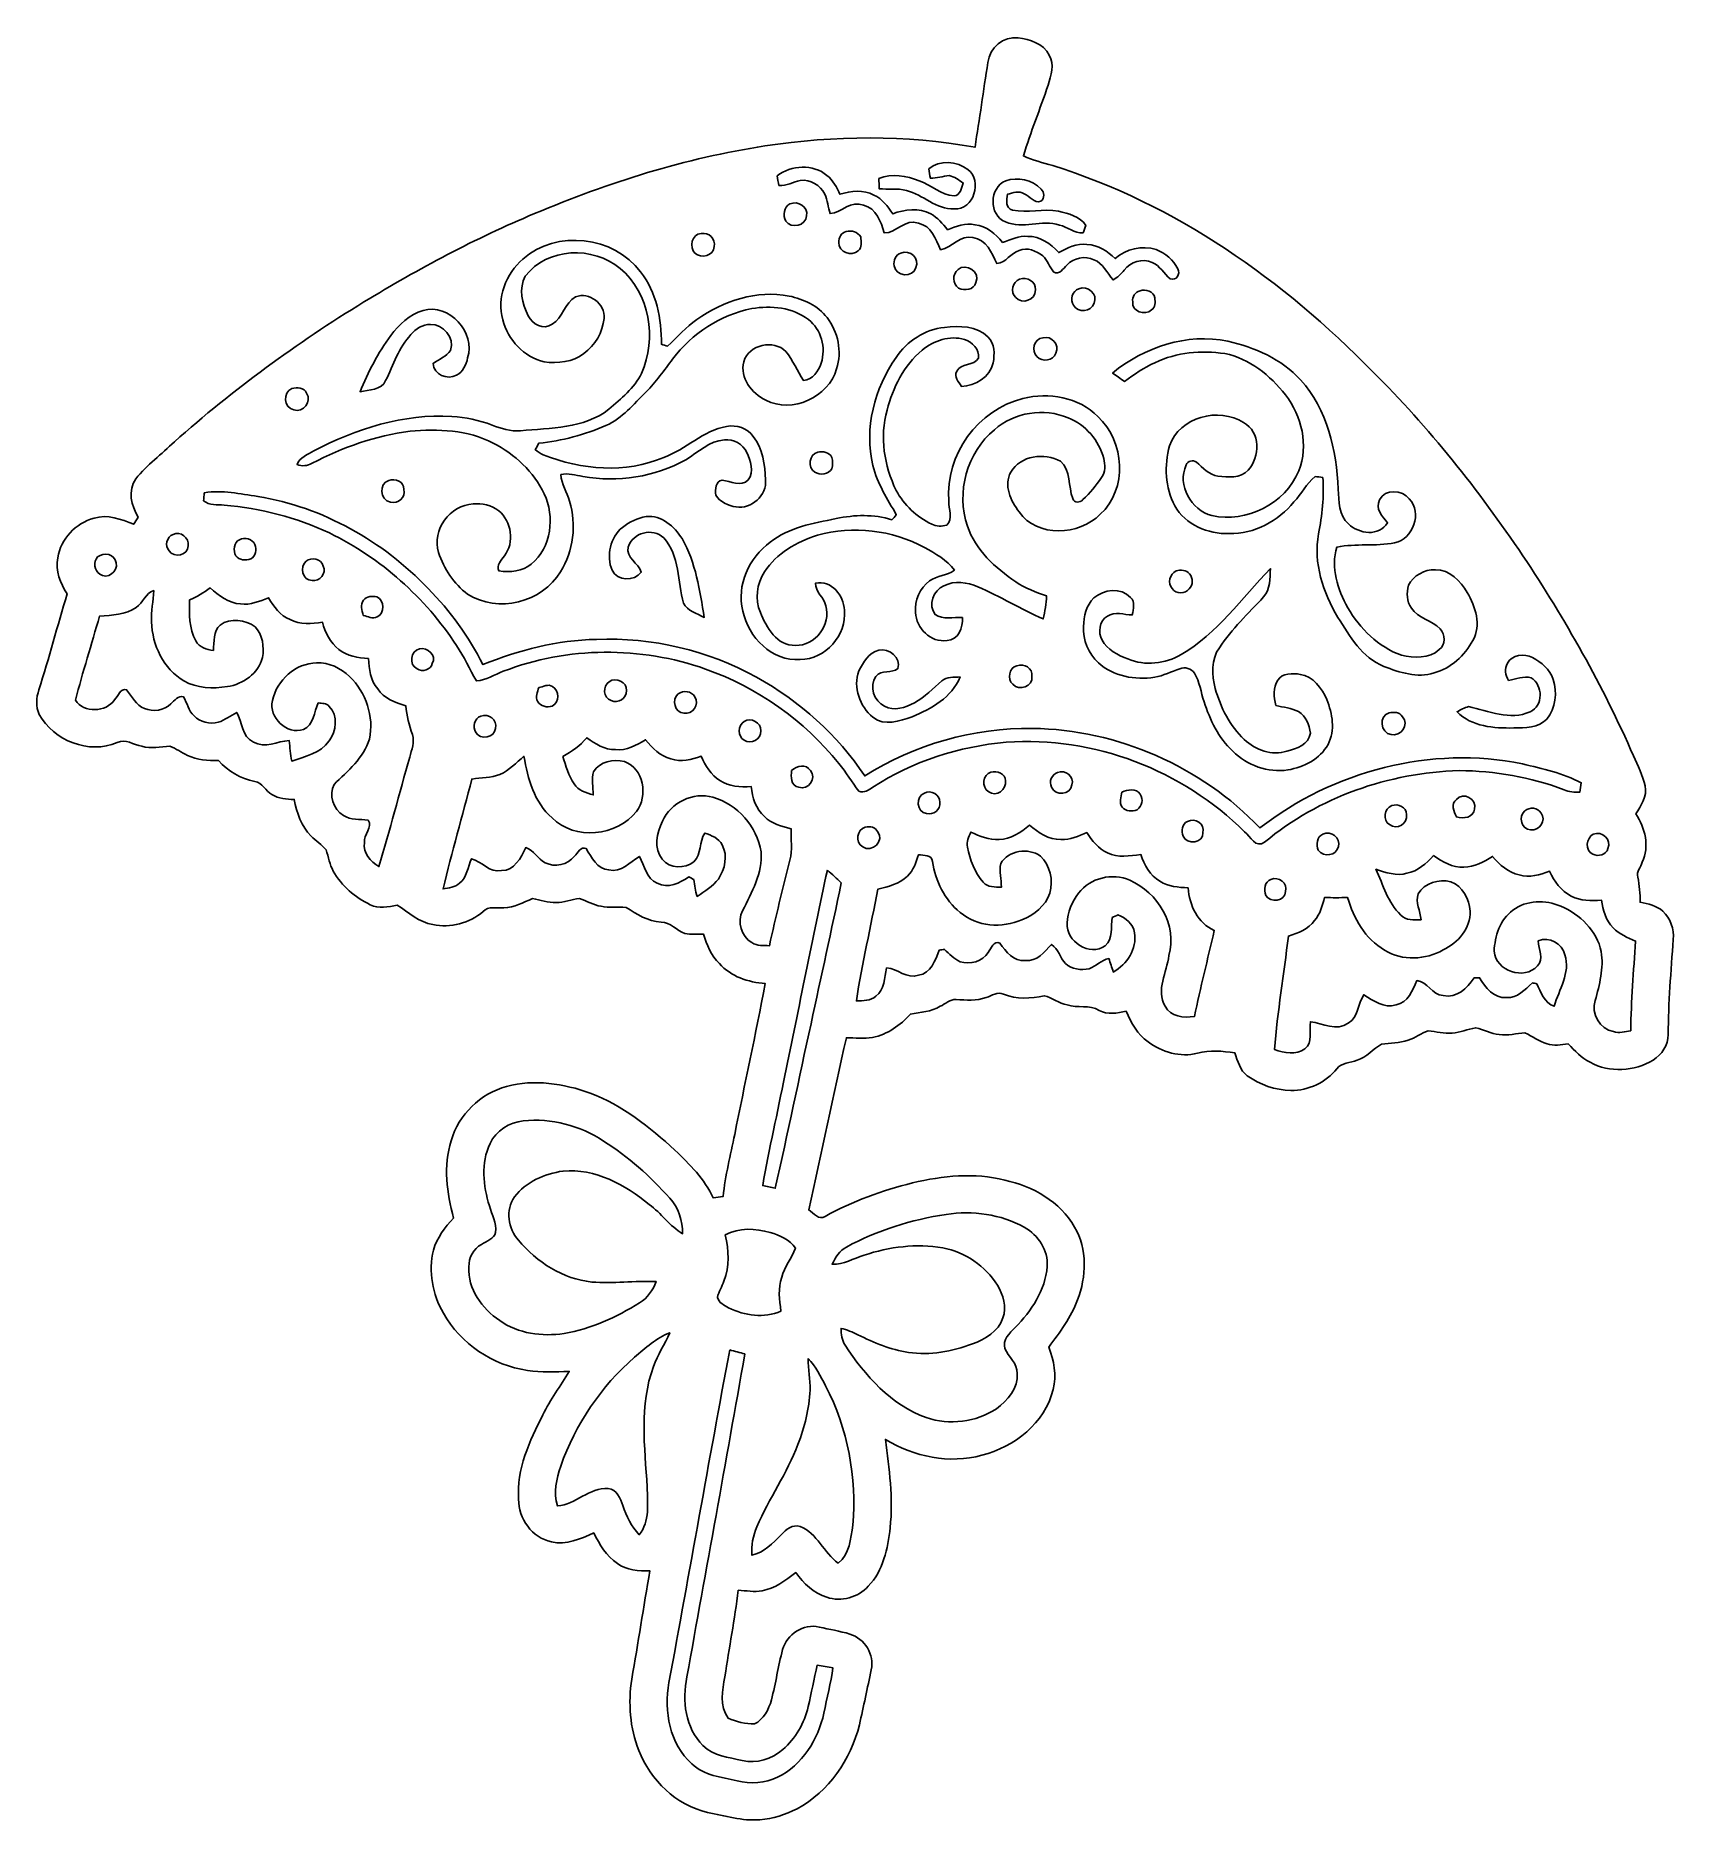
# Model space of a CAD drawing. Header units: centimetres. Extents: x -12.2 to 12.2, y -13.3 to 13.3.
import ezdxf

# ---------------------------------------------------------------- set-up
doc = ezdxf.new("R2010")
doc.units = ezdxf.units.CM
doc.header["$MEASUREMENT"] = 0
doc.layers.add('Camada 1', color=7, linetype='Continuous')

msp = doc.modelspace()

# ---------------------------------------------------------------- linework, layer by layer
at = {"layer": 'Camada 1', "color": 156}
for points, knots in [([(1.98191, 12.87603), (2.00554, 13.08805), (2.2158, 13.27326), (2.4324, 13.24151), (2.4324, 13.24151), (2.60738, 13.21435), (2.81164, 13.16073), (2.89418, 12.98504), (2.89418, 12.98504), (2.97709, 12.84464), (2.92276, 12.67988), (2.87796, 12.53666), (2.87796, 12.53666), (2.76048, 12.18423), (2.61937, 11.84027), (2.51178, 11.48503), (2.51178, 11.48503), (2.649, 11.41552), (2.80105, 11.38696), (2.94674, 11.34004), (2.94674, 11.34004), (4.7766, 10.77312), (6.38174, 9.63436), (7.70924, 8.27369), (7.70924, 8.27369), (8.54991, 7.44502), (9.28263, 6.51228), (9.94445, 5.53614), (9.94445, 5.53614), (10.57451, 4.59105), (11.13613, 3.59833), (11.59087, 2.55658), (11.59087, 2.55658), (11.65401, 2.40982), (11.72951, 2.26625), (11.76548, 2.1096), (11.76548, 2.1096), (11.79724, 1.95545), (11.70269, 1.81785), (11.62578, 1.69367), (11.62578, 1.69367), (11.76548, 1.48554), (11.83145, 1.21038), (11.72245, 0.97437), (11.72245, 0.97437), (11.69811, 0.90134), (11.63355, 0.83397), (11.65401, 0.75247), (11.65401, 0.75247), (11.68047, 0.63041), (11.69175, 0.50553), (11.68964, 0.38028), (11.68964, 0.38028), (11.80853, 0.35489), (11.93517, 0.32878), (12.02901, 0.24518), (12.02901, 0.24518), (12.14013, 0.13828), (12.19834, -0.02046), (12.18211, -0.17426), (12.18211, -0.17426), (12.15002, -0.64593), (12.10802, -1.11724), (12.10839, -1.59032), (12.10839, -1.59032), (12.10697, -1.74659), (12.01137, -1.88595), (11.88507, -1.97097), (11.88507, -1.97097), (11.60392, -2.13747), (11.2349, -2.16322), (10.94598, -2.00096), (10.94598, -2.00096), (10.81651, -1.93815), (10.71845, -1.83091), (10.61895, -1.73002), (10.61895, -1.73002), (10.51489, -1.73955), (10.40659, -1.76247), (10.30498, -1.7272), (10.30498, -1.7272), (10.18538, -1.69333), (10.0852, -1.61819), (9.97549, -1.56386), (9.97549, -1.56386), (9.84815, -1.5688), (9.72219, -1.61079), (9.59414, -1.58996), (9.59414, -1.58996), (9.47137, -1.57726), (9.36166, -1.51589), (9.24277, -1.48872), (9.24277, -1.48872), (9.12424, -1.50777), (9.01312, -1.56279), (8.89175, -1.5681), (8.89175, -1.5681), (8.77147, -1.57938), (8.65433, -1.5441), (8.53615, -1.53282), (8.53615, -1.53282), (8.43244, -1.56951), (8.34354, -1.63971), (8.23806, -1.67216), (8.23806, -1.67216), (8.11001, -1.71696), (7.97277, -1.71131), (7.84083, -1.73355), (7.84083, -1.73355), (7.71594, -1.80516), (7.61824, -1.9251), (7.47676, -1.9699), (7.47676, -1.9699), (7.37799, -2.01612), (7.2457, -2.00235), (7.17656, -2.09868), (7.17656, -2.09868), (7.01286, -2.30328), (6.75393, -2.42393), (6.49252, -2.42322), (6.49252, -2.42322), (6.26039, -2.41582), (6.03108, -2.33715), (5.8427, -2.20274), (5.8427, -2.20274), (5.73369, -2.12124), (5.69841, -1.98402), (5.65962, -1.8616), (5.65962, -1.8616), (5.47475, -1.83585), (5.28355, -1.81539), (5.10151, -1.86689), (5.10151, -1.86689), (4.84716, -1.93357), (4.57376, -1.85242), (4.36738, -1.69862), (4.36738, -1.69862), (4.20758, -1.59103), (4.11833, -1.41252), (4.04035, -1.24249), (4.04035, -1.24249), (3.90771, -1.27), (3.76378, -1.30069), (3.63784, -1.23084), (3.63784, -1.23084), (3.49355, -1.13911), (3.31786, -1.20261), (3.16264, -1.14899), (3.16264, -1.14899), (3.03883, -1.12959), (2.94075, -1.03786), (2.82222, -1.01177), (2.82222, -1.01177), (2.6222, -1.05728), (2.40875, -1.06749), (2.21543, -0.98777), (2.21543, -0.98777), (2.12724, -0.94438), (2.04223, -1.01635), (1.95757, -1.03645), (1.95757, -1.03645), (1.81434, -1.09255), (1.6591, -1.07738), (1.50953, -1.0682), (1.50953, -1.0682), (1.41851, -1.06009), (1.35042, -1.13595), (1.27175, -1.1691), (1.27175, -1.1691), (1.1377, -1.24989), (0.97966, -1.25976), (0.82937, -1.28551), (0.82937, -1.28551), (0.67909, -1.45097), (0.48894, -1.58962), (0.26563, -1.63194), (0.26563, -1.63194), (0.13687, -1.65169), (0.00599, -1.64007), (-0.12312, -1.63759), (-0.12312, -1.63759), (-0.3175, -2.48954), (-0.49142, -3.34644), (-0.68262, -4.1991), (-0.68262, -4.1991), (-0.60995, -4.24215), (-0.5341, -4.36104), (-0.44131, -4.29506), (-0.44131, -4.29506), (-0.03281, -4.06929), (0.40922, -3.9063), (0.86254, -3.7973), (0.86254, -3.7973), (1.30986, -3.69005), (1.78293, -3.64031), (2.23378, -3.75673), (2.23378, -3.75673), (2.64865, -3.84951), (3.06, -4.07212), (3.27342, -4.45347), (3.27342, -4.45347), (3.46533, -4.78155), (3.45015, -5.19289), (3.31611, -5.53895), (3.31611, -5.53895), (3.22192, -5.79895), (3.05223, -6.0198), (2.8889, -6.23887), (2.8889, -6.23887), (2.96509, -6.4396), (3.00918, -6.65973), (2.95239, -6.8721), (2.95239, -6.8721), (2.83386, -7.37234), (2.37666, -7.72724), (1.89442, -7.84825), (1.89442, -7.84825), (1.40899, -7.98371), (0.88335, -7.87223), (0.45861, -7.61434), (0.45861, -7.61434), (0.51118, -8.04932), (0.5782, -8.48818), (0.5274, -8.92739), (0.5274, -8.92739), (0.4953, -9.23642), (0.42403, -9.56697), (0.20319, -9.7991), (0.20319, -9.7991), (0.05221, -9.96702), (-0.20038, -10.03477), (-0.41451, -9.96244), (-0.41451, -9.96244), (-0.60959, -9.90389), (-0.75881, -9.75465), (-0.87806, -9.59555), (-0.87806, -9.59555), (-1.02799, -9.71161), (-1.18779, -9.8298), (-1.37829, -9.86649), (-1.37829, -9.86649), (-1.49542, -9.89224), (-1.61466, -9.8626), (-1.73214, -9.85767), (-1.73214, -9.85767), (-1.7854, -10.28876), (-1.8676, -10.71562), (-1.93216, -11.14495), (-1.93216, -11.14495), (-1.97309, -11.34638), (-2.01083, -11.58027), (-1.88419, -11.75985), (-1.88419, -11.75985), (-1.76388, -11.81981), (-1.62418, -11.84416), (-1.49048, -11.84733), (-1.49048, -11.84733), (-1.35502, -11.78207), (-1.27847, -11.62931), (-1.23789, -11.48961), (-1.23789, -11.48961), (-1.17651, -11.24162), (-1.137, -10.98868), (-1.0728, -10.74137), (-1.0728, -10.74137), (-1.01035, -10.5163), (-0.76129, -10.34696), (-0.52846, -10.40729), (-0.52846, -10.40729), (-0.37606, -10.44117), (-0.22119, -10.46551), (-0.07126, -10.51031), (-0.07126, -10.51031), (0.14639, -10.57592), (0.30091, -10.81758), (0.24623, -11.04229), (0.24623, -11.04229), (0.19085, -11.315), (0.12946, -11.58662), (0.07196, -11.85898), (0.07196, -11.85898), (-0.0582, -12.37543), (-0.38311, -12.85521), (-0.85794, -13.11027), (-0.85794, -13.11027), (-1.03046, -13.19671), (-1.21673, -13.26127), (-1.4104, -13.27291), (-1.4104, -13.27291), (-1.67534, -13.29619), (-1.93216, -13.21257), (-2.18934, -13.16355), (-2.18934, -13.16355), (-2.661, -13.06018), (-3.03812, -12.68411), (-3.21132, -12.24244), (-3.21132, -12.24244), (-3.35068, -11.9073), (-3.36868, -11.53478), (-3.31893, -11.17917), (-3.31893, -11.17917), (-3.22262, -10.64365), (-3.14147, -10.10603), (-3.04729, -9.5705), (-3.04729, -9.5705), (-3.21451, -9.57262), (-3.39302, -9.56203), (-3.53201, -9.45832), (-3.53201, -9.45832), (-3.69851, -9.35355), (-3.79518, -9.17468), (-3.88408, -9.00606), (-3.88408, -9.00606), (-4.08023, -9.09284), (-4.29294, -9.19373), (-4.51272, -9.13729), (-4.51272, -9.13729), (-4.80165, -9.08015), (-5.0045, -8.79016), (-5.00203, -8.50335), (-5.00203, -8.50335), (-5.03519, -8.05602), (-4.83622, -7.63869), (-4.64185, -7.24923), (-4.64185, -7.24923), (-4.53319, -7.02062), (-4.3762, -6.82059), (-4.24921, -6.6033), (-4.24921, -6.6033), (-4.45557, -6.6033), (-4.66372, -6.62374), (-4.86833, -6.58741), (-4.86833, -6.58741), (-5.38762, -6.51544), (-5.86139, -6.18912), (-6.12174, -5.73546), (-6.12174, -5.73546), (-6.2812, -5.45465), (-6.35, -5.11527), (-6.26779, -4.79918), (-6.26779, -4.79918), (-6.21875, -4.61327), (-6.09988, -4.45769), (-5.96971, -4.32047), (-5.96971, -4.32047), (-6.06848, -3.94687), (-6.12634, -3.54507), (-6.00499, -3.169), (-6.00499, -3.169), (-5.89633, -2.77917), (-5.5686, -2.46803), (-5.18054, -2.3622), (-5.18054, -2.3622), (-4.76956, -2.24861), (-4.33139, -2.32127), (-3.93593, -2.45991), (-3.93593, -2.45991), (-3.45827, -2.64442), (-3.04906, -2.96686), (-2.67511, -3.30975), (-2.67511, -3.30975), (-2.45497, -3.5193), (-2.23485, -3.74015), (-2.10502, -4.0199), (-2.10502, -4.0199), (-2.05668, -4.01284), (-2.008, -4.00578), (-1.95896, -3.99979), (-1.95896, -3.99979), (-1.92722, -3.68723), (-1.84608, -3.38278), (-1.7854, -3.07552), (-1.7854, -3.07552), (-1.63759, -2.32621), (-1.47143, -1.58043), (-1.33103, -0.83007), (-1.33103, -0.83007), (-1.58362, -0.81173), (-1.84255, -0.72777), (-2.01365, -0.53199), (-2.01365, -0.53199), (-2.13642, -0.41416), (-2.19779, -0.25188), (-2.25036, -0.09418), (-2.25036, -0.09418), (-2.34209, -0.09489), (-2.43521, -0.10371), (-2.52552, -0.08466), (-2.52552, -0.08466), (-2.65289, -0.04409), (-2.74002, 0.08395), (-2.8822, 0.08254), (-2.8822, 0.08254), (-3.07798, 0.09348), (-3.24309, 0.20002), (-3.40218, 0.30302), (-3.40218, 0.30302), (-3.52602, 0.31608), (-3.6523, 0.28963), (-3.77506, 0.31855), (-3.77506, 0.31855), (-3.88796, 0.34008), (-3.98885, 0.39758), (-4.09609, 0.43497), (-4.09609, 0.43497), (-4.21357, 0.42121), (-4.3254, 0.37146), (-4.445, 0.37499), (-4.445, 0.37499), (-4.56459, 0.36971), (-4.67713, 0.41592), (-4.79354, 0.43285), (-4.79354, 0.43285), (-4.93253, 0.37782), (-5.06694, 0.29527), (-5.22181, 0.29739), (-5.22181, 0.29739), (-5.32623, 0.28787), (-5.44971, 0.32666), (-5.53084, 0.23988), (-5.53084, 0.23988), (-5.73439, 0.06984), (-6.01591, -0.01235), (-6.27698, 0.04726), (-6.27698, 0.04726), (-6.48229, 0.08183), (-6.64245, 0.22436), (-6.80895, 0.33725), (-6.80895, 0.33725), (-6.94055, 0.31114), (-7.08483, 0.2734), (-7.21006, 0.3429), (-7.21006, 0.3429), (-7.43232, 0.45578), (-7.6401, 0.61948), (-7.76005, 0.84172), (-7.76005, 0.84172), (-7.81507, 0.94014), (-7.83166, 1.05233), (-7.86553, 1.1578), (-7.86553, 1.1578), (-7.9315, 1.23613), (-8.02145, 1.28905), (-8.0906, 1.36418), (-8.0906, 1.36418), (-8.23488, 1.50988), (-8.30579, 1.71026), (-8.34178, 1.90816), (-8.34178, 1.90816), (-8.45466, 1.91452), (-8.57426, 1.91769), (-8.67233, 1.98191), (-8.67233, 1.98191), (-8.76864, 2.03376), (-8.81203, 2.16076), (-8.92845, 2.17664), (-8.92845, 2.17664), (-9.138, 2.21826), (-9.32708, 2.32974), (-9.46925, 2.48813), (-9.46925, 2.48813), (-9.62554, 2.4825), (-9.78605, 2.49731), (-9.92857, 2.56504), (-9.92857, 2.56504), (-10.01994, 2.60419), (-10.09967, 2.66664), (-10.19245, 2.70262), (-10.19245, 2.70262), (-10.3311, 2.69063), (-10.47291, 2.66171), (-10.61049, 2.7005), (-10.61049, 2.7005), (-10.7322, 2.72026), (-10.85144, 2.82046), (-10.97562, 2.7559), (-10.97562, 2.7559), (-11.39754, 2.57493), (-11.91789, 2.7827), (-12.13696, 3.17465), (-12.13696, 3.17465), (-12.18882, 3.2907), (-12.18177, 3.42159), (-12.14084, 3.53976), (-12.14084, 3.53976), (-11.98986, 4.0125), (-11.86427, 4.49262), (-11.72068, 4.96746), (-11.72068, 4.96746), (-11.82793, 5.12268), (-11.89389, 5.31495), (-11.86003, 5.50474), (-11.86003, 5.50474), (-11.81558, 5.7852), (-11.59615, 6.02438), (-11.32028, 6.09247), (-11.32028, 6.09247), (-11.11955, 6.15914), (-10.91635, 6.07484), (-10.72937, 6.00463), (-10.72937, 6.00463), (-10.7135, 6.03074), (-10.68105, 6.08295), (-10.66518, 6.10904), (-10.66518, 6.10904), (-10.7643, 6.2812), (-10.82393, 6.50239), (-10.69869, 6.67878), (-10.69869, 6.67878), (-10.53394, 6.88869), (-10.31346, 7.04532), (-10.12472, 7.23194), (-10.12472, 7.23194), (-9.24877, 8.00734), (-8.30192, 8.70231), (-7.30355, 9.31121), (-7.30355, 9.31121), (-6.48828, 9.80581), (-5.64656, 10.25948), (-4.76496, 10.62531), (-4.76496, 10.62531), (-3.66606, 11.09097), (-2.51812, 11.45222), (-1.33631, 11.63284), (-1.33631, 11.63284), (-0.30127, 11.78736), (0.75952, 11.80253), (1.79105, 11.61379), (1.79105, 11.61379), (1.85666, 12.0343), (1.91735, 12.45552), (1.98191, 12.87603)], [0, 0, 0, 0, 0.00746269, 0.00746269, 0.00746269, 0.00746269, 0.01492537, 0.01492537, 0.01492537, 0.01492537, 0.02238806, 0.02238806, 0.02238806, 0.02238806, 0.02985075, 0.02985075, 0.02985075, 0.02985075, 0.03731343, 0.03731343, 0.03731343, 0.03731343, 0.04477612, 0.04477612, 0.04477612, 0.04477612, 0.05223881, 0.05223881, 0.05223881, 0.05223881, 0.05970149, 0.05970149, 0.05970149, 0.05970149, 0.06716418, 0.06716418, 0.06716418, 0.06716418, 0.07462687, 0.07462687, 0.07462687, 0.07462687, 0.08208955, 0.08208955, 0.08208955, 0.08208955, 0.08955224, 0.08955224, 0.08955224, 0.08955224, 0.09701493, 0.09701493, 0.09701493, 0.09701493, 0.10447761, 0.10447761, 0.10447761, 0.10447761, 0.1119403, 0.1119403, 0.1119403, 0.1119403, 0.11940299, 0.11940299, 0.11940299, 0.11940299, 0.12686567, 0.12686567, 0.12686567, 0.12686567, 0.13432836, 0.13432836, 0.13432836, 0.13432836, 0.14179104, 0.14179104, 0.14179104, 0.14179104, 0.14925373, 0.14925373, 0.14925373, 0.14925373, 0.15671642, 0.15671642, 0.15671642, 0.15671642, 0.1641791, 0.1641791, 0.1641791, 0.1641791, 0.17164179, 0.17164179, 0.17164179, 0.17164179, 0.17910448, 0.17910448, 0.17910448, 0.17910448, 0.18656716, 0.18656716, 0.18656716, 0.18656716, 0.19402985, 0.19402985, 0.19402985, 0.19402985, 0.20149254, 0.20149254, 0.20149254, 0.20149254, 0.20895522, 0.20895522, 0.20895522, 0.20895522, 0.21641791, 0.21641791, 0.21641791, 0.21641791, 0.2238806, 0.2238806, 0.2238806, 0.2238806, 0.23134328, 0.23134328, 0.23134328, 0.23134328, 0.23880597, 0.23880597, 0.23880597, 0.23880597, 0.24626866, 0.24626866, 0.24626866, 0.24626866, 0.25373134, 0.25373134, 0.25373134, 0.25373134, 0.26119403, 0.26119403, 0.26119403, 0.26119403, 0.26865672, 0.26865672, 0.26865672, 0.26865672, 0.2761194, 0.2761194, 0.2761194, 0.2761194, 0.28358209, 0.28358209, 0.28358209, 0.28358209, 0.29104478, 0.29104478, 0.29104478, 0.29104478, 0.29850746, 0.29850746, 0.29850746, 0.29850746, 0.30597015, 0.30597015, 0.30597015, 0.30597015, 0.31343284, 0.31343284, 0.31343284, 0.31343284, 0.32089552, 0.32089552, 0.32089552, 0.32089552, 0.32835821, 0.32835821, 0.32835821, 0.32835821, 0.3358209, 0.3358209, 0.3358209, 0.3358209, 0.34328358, 0.34328358, 0.34328358, 0.34328358, 0.35074627, 0.35074627, 0.35074627, 0.35074627, 0.35820896, 0.35820896, 0.35820896, 0.35820896, 0.36567164, 0.36567164, 0.36567164, 0.36567164, 0.37313433, 0.37313433, 0.37313433, 0.37313433, 0.38059701, 0.38059701, 0.38059701, 0.38059701, 0.3880597, 0.3880597, 0.3880597, 0.3880597, 0.39552239, 0.39552239, 0.39552239, 0.39552239, 0.40298507, 0.40298507, 0.40298507, 0.40298507, 0.41044776, 0.41044776, 0.41044776, 0.41044776, 0.41791045, 0.41791045, 0.41791045, 0.41791045, 0.42537313, 0.42537313, 0.42537313, 0.42537313, 0.43283582, 0.43283582, 0.43283582, 0.43283582, 0.44029851, 0.44029851, 0.44029851, 0.44029851, 0.44776119, 0.44776119, 0.44776119, 0.44776119, 0.45522388, 0.45522388, 0.45522388, 0.45522388, 0.46268657, 0.46268657, 0.46268657, 0.46268657, 0.47014925, 0.47014925, 0.47014925, 0.47014925, 0.47761194, 0.47761194, 0.47761194, 0.47761194, 0.48507463, 0.48507463, 0.48507463, 0.48507463, 0.49253731, 0.49253731, 0.49253731, 0.49253731, 0.5, 0.5, 0.5, 0.5, 0.50746269, 0.50746269, 0.50746269, 0.50746269, 0.51492537, 0.51492537, 0.51492537, 0.51492537, 0.52238806, 0.52238806, 0.52238806, 0.52238806, 0.52985075, 0.52985075, 0.52985075, 0.52985075, 0.53731343, 0.53731343, 0.53731343, 0.53731343, 0.54477612, 0.54477612, 0.54477612, 0.54477612, 0.55223881, 0.55223881, 0.55223881, 0.55223881, 0.55970149, 0.55970149, 0.55970149, 0.55970149, 0.56716418, 0.56716418, 0.56716418, 0.56716418, 0.57462687, 0.57462687, 0.57462687, 0.57462687, 0.58208955, 0.58208955, 0.58208955, 0.58208955, 0.58955224, 0.58955224, 0.58955224, 0.58955224, 0.59701493, 0.59701493, 0.59701493, 0.59701493, 0.60447761, 0.60447761, 0.60447761, 0.60447761, 0.6119403, 0.6119403, 0.6119403, 0.6119403, 0.61940299, 0.61940299, 0.61940299, 0.61940299, 0.62686567, 0.62686567, 0.62686567, 0.62686567, 0.63432836, 0.63432836, 0.63432836, 0.63432836, 0.64179104, 0.64179104, 0.64179104, 0.64179104, 0.64925373, 0.64925373, 0.64925373, 0.64925373, 0.65671642, 0.65671642, 0.65671642, 0.65671642, 0.6641791, 0.6641791, 0.6641791, 0.6641791, 0.67164179, 0.67164179, 0.67164179, 0.67164179, 0.67910448, 0.67910448, 0.67910448, 0.67910448, 0.68656716, 0.68656716, 0.68656716, 0.68656716, 0.69402985, 0.69402985, 0.69402985, 0.69402985, 0.70149254, 0.70149254, 0.70149254, 0.70149254, 0.70895522, 0.70895522, 0.70895522, 0.70895522, 0.71641791, 0.71641791, 0.71641791, 0.71641791, 0.7238806, 0.7238806, 0.7238806, 0.7238806, 0.73134328, 0.73134328, 0.73134328, 0.73134328, 0.73880597, 0.73880597, 0.73880597, 0.73880597, 0.74626866, 0.74626866, 0.74626866, 0.74626866, 0.75373134, 0.75373134, 0.75373134, 0.75373134, 0.76119403, 0.76119403, 0.76119403, 0.76119403, 0.76865672, 0.76865672, 0.76865672, 0.76865672, 0.7761194, 0.7761194, 0.7761194, 0.7761194, 0.78358209, 0.78358209, 0.78358209, 0.78358209, 0.79104478, 0.79104478, 0.79104478, 0.79104478, 0.79850746, 0.79850746, 0.79850746, 0.79850746, 0.80597015, 0.80597015, 0.80597015, 0.80597015, 0.81343284, 0.81343284, 0.81343284, 0.81343284, 0.82089552, 0.82089552, 0.82089552, 0.82089552, 0.82835821, 0.82835821, 0.82835821, 0.82835821, 0.8358209, 0.8358209, 0.8358209, 0.8358209, 0.84328358, 0.84328358, 0.84328358, 0.84328358, 0.85074627, 0.85074627, 0.85074627, 0.85074627, 0.85820896, 0.85820896, 0.85820896, 0.85820896, 0.86567164, 0.86567164, 0.86567164, 0.86567164, 0.87313433, 0.87313433, 0.87313433, 0.87313433, 0.88059701, 0.88059701, 0.88059701, 0.88059701, 0.8880597, 0.8880597, 0.8880597, 0.8880597, 0.89552239, 0.89552239, 0.89552239, 0.89552239, 0.90298507, 0.90298507, 0.90298507, 0.90298507, 0.91044776, 0.91044776, 0.91044776, 0.91044776, 0.91791045, 0.91791045, 0.91791045, 0.91791045, 0.92537313, 0.92537313, 0.92537313, 0.92537313, 0.93283582, 0.93283582, 0.93283582, 0.93283582, 0.94029851, 0.94029851, 0.94029851, 0.94029851, 0.94776119, 0.94776119, 0.94776119, 0.94776119, 0.95522388, 0.95522388, 0.95522388, 0.95522388, 0.96268657, 0.96268657, 0.96268657, 0.96268657, 0.97014925, 0.97014925, 0.97014925, 0.97014925, 0.97761194, 0.97761194, 0.97761194, 0.97761194, 0.98507463, 0.98507463, 0.98507463, 0.98507463, 1, 1, 1, 1]), ([(1.10348, 11.29312), (1.10348, 11.29312), (1.10348, 11.29312), (1.10348, 11.29312), (1.10348, 11.29312), (1.11054, 11.24655), (1.11831, 11.19998), (1.12642, 11.15306), (1.12642, 11.15306), (1.22061, 11.15624), (1.31197, 11.18164), (1.40545, 11.19081), (1.40545, 11.19081), (1.48554, 11.17635), (1.55081, 11.1259), (1.61571, 11.08004), (1.61571, 11.08004), (1.59066, 11.00666), (1.57339, 10.89906), (1.4792, 10.88848), (1.4792, 10.88848), (1.28481, 10.90436), (1.13736, 11.04864), (0.96097, 11.11497), (0.96097, 11.11497), (0.77152, 11.18622), (0.5535, 11.23279), (0.36125, 11.14671), (0.36125, 11.14671), (0.36194, 11.09698), (0.36264, 11.04687), (0.36371, 10.99714), (0.36371, 10.99714), (0.49847, 10.97985), (0.63712, 11.00807), (0.76941, 10.96926), (0.76941, 10.96926), (1.01988, 10.91282), (1.21072, 10.68211), (1.48096, 10.69798), (1.48096, 10.69798), (1.77129, 10.674), (1.90853, 11.11743), (1.68485, 11.28183), (1.68485, 11.28183), (1.52082, 11.40389), (1.26612, 11.43282), (1.10348, 11.29312)], [0, 0, 0, 0, 0.07692308, 0.07692308, 0.07692308, 0.07692308, 0.15384615, 0.15384615, 0.15384615, 0.15384615, 0.23076923, 0.23076923, 0.23076923, 0.23076923, 0.30769231, 0.30769231, 0.30769231, 0.30769231, 0.38461538, 0.38461538, 0.38461538, 0.38461538, 0.46153846, 0.46153846, 0.46153846, 0.46153846, 0.53846154, 0.53846154, 0.53846154, 0.53846154, 0.61538462, 0.61538462, 0.61538462, 0.61538462, 0.69230769, 0.69230769, 0.69230769, 0.69230769, 0.76923077, 0.76923077, 0.76923077, 0.76923077, 0.84615385, 0.84615385, 0.84615385, 0.84615385, 1, 1, 1, 1]), ([(-1.15464, 11.18834), (-1.15464, 11.18834), (-1.15464, 11.18834), (-1.15464, 11.18834), (-1.15464, 11.18834), (-1.14652, 11.14036), (-1.13736, 11.09238), (-1.12713, 11.04441), (-1.12713, 11.04441), (-1.01528, 11.04053), (-0.91546, 11.09486), (-0.80926, 11.1199), (-0.80926, 11.1199), (-0.66075, 11.14072), (-0.51118, 11.04687), (-0.44414, 10.91635), (-0.44414, 10.91635), (-0.40569, 10.82322), (-0.39441, 10.72161), (-0.36547, 10.62566), (-0.36547, 10.62566), (-0.19156, 10.64119), (-0.05186, 10.83239), (0.13229, 10.74949), (0.13229, 10.74949), (0.32244, 10.70504), (0.39088, 10.50466), (0.43921, 10.33921), (0.43921, 10.33921), (0.62476, 10.33497), (0.75106, 10.56075), (0.94862, 10.48314), (0.94862, 10.48314), (1.14265, 10.44398), (1.2065, 10.24536), (1.27881, 10.08873), (1.27881, 10.08873), (1.45204, 10.11696), (1.56669, 10.31945), (1.76001, 10.2683), (1.76001, 10.2683), (1.95967, 10.24149), (2.04328, 10.04534), (2.1149, 9.88377), (2.1149, 9.88377), (2.2539, 9.89541), (2.31985, 10.04111), (2.44934, 10.07709), (2.44934, 10.07709), (2.56928, 10.13071), (2.70333, 10.07039), (2.80212, 9.99877), (2.80212, 9.99877), (2.86773, 9.92822), (2.90125, 9.83509), (2.95839, 9.75783), (2.95839, 9.75783), (3.0487, 9.70915), (3.10303, 9.80792), (3.15877, 9.86084), (3.15877, 9.86084), (3.2579, 9.9695), (3.42723, 10.00195), (3.56022, 9.93986), (3.56022, 9.93986), (3.69675, 9.888), (3.75355, 9.7423), (3.84493, 9.64), (3.84493, 9.64), (3.9123, 9.67422), (3.96487, 9.72784), (4.01143, 9.7864), (4.01143, 9.7864), (4.10491, 9.90847), (4.28483, 9.96773), (4.42736, 9.89894), (4.42736, 9.89894), (4.54413, 9.85202), (4.60199, 9.73101), (4.69652, 9.65517), (4.69652, 9.65517), (4.7893, 9.62413), (4.85069, 9.72466), (4.81047, 9.80474), (4.81047, 9.80474), (4.74062, 9.93352), (4.62314, 10.03758), (4.48627, 10.09015), (4.48627, 10.09015), (4.27567, 10.15858), (4.04142, 10.1032), (3.87702, 9.9568), (3.87702, 9.9568), (3.76025, 10.06439), (3.62162, 10.16423), (3.45651, 10.16705), (3.45651, 10.16705), (3.30553, 10.18433), (3.16618, 10.1159), (3.03705, 10.04711), (3.03705, 10.04711), (2.91818, 10.17728), (2.76014, 10.29299), (2.57562, 10.2877), (2.57562, 10.2877), (2.44333, 10.29863), (2.32233, 10.24008), (2.20132, 10.19633), (2.20132, 10.19633), (2.09761, 10.32509), (1.96037, 10.44151), (1.79, 10.46091), (1.79, 10.46091), (1.64923, 10.48419), (1.50988, 10.44222), (1.38219, 10.38577), (1.38219, 10.38577), (1.30951, 10.47467), (1.23647, 10.56922), (1.13242, 10.62284), (1.13242, 10.62284), (0.95815, 10.71845), (0.74471, 10.69093), (0.5662, 10.62214), (0.5662, 10.62214), (0.49423, 10.73326), (0.40957, 10.84438), (0.2868, 10.90259), (0.2868, 10.90259), (0.13053, 10.98655), (-0.05644, 10.96539), (-0.21907, 10.91318), (-0.21907, 10.91318), (-0.26882, 11.01548), (-0.31925, 11.12379), (-0.41239, 11.19434), (-0.41239, 11.19434), (-0.62052, 11.36861), (-0.94402, 11.34779), (-1.15464, 11.18834)], [0, 0, 0, 0, 0.02777778, 0.02777778, 0.02777778, 0.02777778, 0.05555556, 0.05555556, 0.05555556, 0.05555556, 0.08333333, 0.08333333, 0.08333333, 0.08333333, 0.11111111, 0.11111111, 0.11111111, 0.11111111, 0.13888889, 0.13888889, 0.13888889, 0.13888889, 0.16666667, 0.16666667, 0.16666667, 0.16666667, 0.19444444, 0.19444444, 0.19444444, 0.19444444, 0.22222222, 0.22222222, 0.22222222, 0.22222222, 0.25, 0.25, 0.25, 0.25, 0.27777778, 0.27777778, 0.27777778, 0.27777778, 0.30555556, 0.30555556, 0.30555556, 0.30555556, 0.33333333, 0.33333333, 0.33333333, 0.33333333, 0.36111111, 0.36111111, 0.36111111, 0.36111111, 0.38888889, 0.38888889, 0.38888889, 0.38888889, 0.41666667, 0.41666667, 0.41666667, 0.41666667, 0.44444444, 0.44444444, 0.44444444, 0.44444444, 0.47222222, 0.47222222, 0.47222222, 0.47222222, 0.5, 0.5, 0.5, 0.5, 0.52777778, 0.52777778, 0.52777778, 0.52777778, 0.55555556, 0.55555556, 0.55555556, 0.55555556, 0.58333333, 0.58333333, 0.58333333, 0.58333333, 0.61111111, 0.61111111, 0.61111111, 0.61111111, 0.63888889, 0.63888889, 0.63888889, 0.63888889, 0.66666667, 0.66666667, 0.66666667, 0.66666667, 0.69444444, 0.69444444, 0.69444444, 0.69444444, 0.72222222, 0.72222222, 0.72222222, 0.72222222, 0.75, 0.75, 0.75, 0.75, 0.77777778, 0.77777778, 0.77777778, 0.77777778, 0.80555556, 0.80555556, 0.80555556, 0.80555556, 0.83333333, 0.83333333, 0.83333333, 0.83333333, 0.86111111, 0.86111111, 0.86111111, 0.86111111, 0.88888889, 0.88888889, 0.88888889, 0.88888889, 0.91666667, 0.91666667, 0.91666667, 0.91666667, 0.94444444, 0.94444444, 0.94444444, 0.94444444, 1, 1, 1, 1]), ([(2.2479, 11.11497), (2.2479, 11.11497), (2.2479, 11.11497), (2.2479, 11.11497), (2.2479, 11.11497), (2.00342, 11.01689), (1.99036, 10.59849), (2.24437, 10.50431), (2.24437, 10.50431), (2.5026, 10.38718), (2.78411, 10.54452), (3.04658, 10.45457), (3.04658, 10.45457), (3.169, 10.42882), (3.26884, 10.33251), (3.39972, 10.34062), (3.39972, 10.34062), (3.40995, 10.36813), (3.43076, 10.42317), (3.44134, 10.45068), (3.44134, 10.45068), (3.34892, 10.58509), (3.18347, 10.62884), (3.03318, 10.66129), (3.03318, 10.66129), (2.80599, 10.70504), (2.57352, 10.6299), (2.34809, 10.67787), (2.34809, 10.67787), (2.23485, 10.70715), (2.26447, 10.82604), (2.27329, 10.91318), (2.27329, 10.91318), (2.35338, 10.93434), (2.44474, 10.97209), (2.52236, 10.92059), (2.52236, 10.92059), (2.60667, 10.88672), (2.66841, 10.7763), (2.77035, 10.81016), (2.77035, 10.81016), (2.83138, 10.85144), (2.82645, 10.94598), (2.77354, 10.99114), (2.77354, 10.99114), (2.64407, 11.13367), (2.42639, 11.17317), (2.2479, 11.11497)], [0, 0, 0, 0, 0.07692308, 0.07692308, 0.07692308, 0.07692308, 0.15384615, 0.15384615, 0.15384615, 0.15384615, 0.23076923, 0.23076923, 0.23076923, 0.23076923, 0.30769231, 0.30769231, 0.30769231, 0.30769231, 0.38461538, 0.38461538, 0.38461538, 0.38461538, 0.46153846, 0.46153846, 0.46153846, 0.46153846, 0.53846154, 0.53846154, 0.53846154, 0.53846154, 0.61538462, 0.61538462, 0.61538462, 0.61538462, 0.69230769, 0.69230769, 0.69230769, 0.69230769, 0.76923077, 0.76923077, 0.76923077, 0.76923077, 0.84615385, 0.84615385, 0.84615385, 0.84615385, 1, 1, 1, 1]), ([(-0.96273, 10.77101), (-0.96273, 10.77101), (-0.96273, 10.77101), (-0.96273, 10.77101), (-0.96273, 10.77101), (-1.05657, 10.72479), (-1.07314, 10.59885), (-1.0227, 10.51525), (-1.0227, 10.51525), (-0.94684, 10.39565), (-0.72036, 10.44398), (-0.71578, 10.59356), (-0.71578, 10.59356), (-0.68545, 10.72902), (-0.84737, 10.82286), (-0.96273, 10.77101)], [0, 0, 0, 0, 0.2, 0.2, 0.2, 0.2, 0.4, 0.4, 0.4, 0.4, 0.6, 0.6, 0.6, 0.6, 1, 1, 1, 1]), ([(-4.93854, 9.94868), (-4.93854, 9.94868), (-4.93854, 9.94868), (-4.93854, 9.94868), (-4.93854, 9.94868), (-5.19148, 9.73313), (-5.33011, 9.37153), (-5.23662, 9.04627), (-5.23662, 9.04627), (-5.16466, 8.74818), (-4.92266, 8.491), (-4.62138, 8.42151), (-4.62138, 8.42151), (-4.41854, 8.39045), (-4.197, 8.41728), (-4.02943, 8.54321), (-4.02943, 8.54321), (-3.86574, 8.6681), (-3.74721, 8.86001), (-3.72957, 9.06674), (-3.72957, 9.06674), (-3.71333, 9.28017), (-3.9504, 9.46925), (-4.1529, 9.38671), (-4.1529, 9.38671), (-4.32118, 9.30204), (-4.34128, 9.07556), (-4.50356, 8.98102), (-4.50356, 8.98102), (-4.62845, 8.88612), (-4.79882, 8.98066), (-4.85846, 9.1066), (-4.85846, 9.1066), (-4.94805, 9.28334), (-5.00379, 9.51441), (-4.90255, 9.6968), (-4.90255, 9.6968), (-4.57412, 10.12331), (-3.89149, 10.1487), (-3.49074, 9.81039), (-3.49074, 9.81039), (-3.04694, 9.44104), (-2.94464, 8.76511), (-3.17041, 8.249), (-3.17041, 8.249), (-3.28117, 8.03098), (-3.47627, 7.87082), (-3.65901, 7.71489), (-3.65901, 7.71489), (-4.0326, 7.4228), (-4.52683, 7.43761), (-4.97451, 7.39422), (-4.97451, 7.39422), (-5.12127, 7.38116), (-5.26274, 7.42738), (-5.39715, 7.47959), (-5.39715, 7.47959), (-5.58835, 7.55332), (-5.79084, 7.59741), (-5.9951, 7.60764), (-5.9951, 7.60764), (-6.71264, 7.65104), (-7.42138, 7.42631), (-8.04967, 7.09436), (-8.04967, 7.09436), (-8.14034, 7.03896), (-8.25923, 7.00051), (-8.29874, 6.89151), (-8.29874, 6.89151), (-8.22325, 6.86611), (-8.14528, 6.86788), (-8.07649, 6.91091), (-8.07649, 6.91091), (-7.62141, 7.1494), (-7.12857, 7.32119), (-6.61775, 7.38681), (-6.61775, 7.38681), (-6.20006, 7.42385), (-5.75875, 7.41045), (-5.37951, 7.21077), (-5.37951, 7.21077), (-5.05812, 7.04708), (-4.77872, 6.78356), (-4.62033, 6.45759), (-4.62033, 6.45759), (-4.46193, 6.11786), (-4.51202, 5.6575), (-4.81295, 5.41126), (-4.81295, 5.41126), (-4.94629, 5.29907), (-5.12867, 5.2892), (-5.29378, 5.30859), (-5.29378, 5.30859), (-5.33646, 5.39891), (-5.26097, 5.46522), (-5.21299, 5.53295), (-5.21299, 5.53295), (-5.06095, 5.73088), (-5.10363, 6.04731), (-5.29802, 6.20218), (-5.29802, 6.20218), (-5.4049, 6.28719), (-5.54355, 6.32107), (-5.67867, 6.30519), (-5.67867, 6.30519), (-6.02402, 6.29425), (-6.29884, 5.91431), (-6.19195, 5.58305), (-6.19195, 5.58305), (-6.11611, 5.3407), (-5.9644, 5.11774), (-5.76085, 4.96464), (-5.76085, 4.96464), (-5.31707, 4.67359), (-4.64609, 4.84187), (-4.37727, 5.2966), (-4.37727, 5.2966), (-4.18606, 5.60634), (-4.13631, 5.99792), (-4.24356, 6.34576), (-4.24356, 6.34576), (-4.27884, 6.48088), (-4.36879, 6.59906), (-4.37268, 6.74229), (-4.37268, 6.74229), (-4.26261, 6.77121), (-4.15395, 6.73169), (-4.04566, 6.71476), (-4.04566, 6.71476), (-3.52565, 6.6241), (-2.97461, 6.70382), (-2.51249, 6.96312), (-2.51249, 6.96312), (-2.32903, 7.07319), (-2.165, 7.24851), (-1.93852, 7.25769), (-1.93852, 7.25769), (-1.80233, 7.27638), (-1.66263, 7.19878), (-1.60725, 7.07319), (-1.60725, 7.07319), (-1.54727, 6.94901), (-1.49718, 6.78744), (-1.58326, 6.66291), (-1.58326, 6.66291), (-1.69333, 6.55496), (-1.84538, 6.64598), (-1.97202, 6.65902), (-1.97202, 6.65902), (-2.07115, 6.64845), (-2.07963, 6.51581), (-2.06621, 6.43784), (-2.06621, 6.43784), (-2.00589, 6.33165), (-1.87959, 6.28049), (-1.76423, 6.26145), (-1.76423, 6.26145), (-1.5374, 6.22406), (-1.30457, 6.43395), (-1.32644, 6.66503), (-1.32644, 6.66503), (-1.33349, 6.88833), (-1.3723, 7.12681), (-1.50847, 7.31061), (-1.50847, 7.31061), (-1.59773, 7.43479), (-1.7586, 7.48875), (-1.90641, 7.45842), (-1.90641, 7.45842), (-2.25882, 7.40021), (-2.5093, 7.11341), (-2.8402, 6.99947), (-2.8402, 6.99947), (-3.41171, 6.75462), (-4.06788, 6.81036), (-4.63549, 7.03684), (-4.63549, 7.03684), (-4.67924, 7.0552), (-4.71557, 7.08625), (-4.75297, 7.11412), (-4.75297, 7.11412), (-4.74027, 7.13775), (-4.71452, 7.18467), (-4.70181, 7.20831), (-4.70181, 7.20831), (-4.35785, 7.24534), (-4.01742, 7.3339), (-3.70134, 7.4743), (-3.70134, 7.4743), (-3.45687, 7.57943), (-3.2886, 7.79073), (-3.10444, 7.97277), (-3.10444, 7.97277), (-2.95627, 8.12235), (-2.83386, 8.2938), (-2.70898, 8.46242), (-2.70898, 8.46242), (-2.42252, 8.84202), (-1.99848, 9.11824), (-1.53105, 9.21208), (-1.53105, 9.21208), (-1.24424, 9.26253), (-0.92463, 9.23183), (-0.68757, 9.04875), (-0.68757, 9.04875), (-0.49388, 8.90269), (-0.4265, 8.62894), (-0.49812, 8.40245), (-0.49812, 8.40245), (-0.53903, 8.28004), (-0.62406, 8.15622), (-0.76376, 8.14422), (-0.76376, 8.14422), (-0.84737, 8.28921), (-0.92216, 8.44056), (-1.02376, 8.57355), (-1.02376, 8.57355), (-1.20227, 8.76123), (-1.57833, 8.67692), (-1.64994, 8.42292), (-1.64994, 8.42292), (-1.71484, 8.18197), (-1.53175, 7.94914), (-1.32257, 7.85106), (-1.32257, 7.85106), (-0.92886, 7.64292), (-0.38981, 7.89515), (-0.26846, 8.31638), (-0.26846, 8.31638), (-0.18555, 8.57355), (-0.24694, 8.8667), (-0.41098, 9.07873), (-0.41098, 9.07873), (-0.54539, 9.25829), (-0.76341, 9.35143), (-0.97613, 9.40011), (-0.97613, 9.40011), (-1.45803, 9.49359), (-1.95474, 9.32709), (-2.34738, 9.04945), (-2.34738, 9.04945), (-2.51142, 8.93938), (-2.64018, 8.7884), (-2.78341, 8.65434), (-2.78341, 8.65434), (-2.80634, 8.66104), (-2.85255, 8.67445), (-2.87548, 8.68115), (-2.87548, 8.68115), (-2.87937, 9.05968), (-2.94357, 9.45656), (-3.18769, 9.75994), (-3.18769, 9.75994), (-3.58245, 10.2937), (-4.44112, 10.39177), (-4.93854, 9.94868)], [0, 0, 0, 0, 0.01538462, 0.01538462, 0.01538462, 0.01538462, 0.03076923, 0.03076923, 0.03076923, 0.03076923, 0.04615385, 0.04615385, 0.04615385, 0.04615385, 0.06153846, 0.06153846, 0.06153846, 0.06153846, 0.07692308, 0.07692308, 0.07692308, 0.07692308, 0.09230769, 0.09230769, 0.09230769, 0.09230769, 0.10769231, 0.10769231, 0.10769231, 0.10769231, 0.12307692, 0.12307692, 0.12307692, 0.12307692, 0.13846154, 0.13846154, 0.13846154, 0.13846154, 0.15384615, 0.15384615, 0.15384615, 0.15384615, 0.16923077, 0.16923077, 0.16923077, 0.16923077, 0.18461538, 0.18461538, 0.18461538, 0.18461538, 0.2, 0.2, 0.2, 0.2, 0.21538462, 0.21538462, 0.21538462, 0.21538462, 0.23076923, 0.23076923, 0.23076923, 0.23076923, 0.24615385, 0.24615385, 0.24615385, 0.24615385, 0.26153846, 0.26153846, 0.26153846, 0.26153846, 0.27692308, 0.27692308, 0.27692308, 0.27692308, 0.29230769, 0.29230769, 0.29230769, 0.29230769, 0.30769231, 0.30769231, 0.30769231, 0.30769231, 0.32307692, 0.32307692, 0.32307692, 0.32307692, 0.33846154, 0.33846154, 0.33846154, 0.33846154, 0.35384615, 0.35384615, 0.35384615, 0.35384615, 0.36923077, 0.36923077, 0.36923077, 0.36923077, 0.38461538, 0.38461538, 0.38461538, 0.38461538, 0.4, 0.4, 0.4, 0.4, 0.41538462, 0.41538462, 0.41538462, 0.41538462, 0.43076923, 0.43076923, 0.43076923, 0.43076923, 0.44615385, 0.44615385, 0.44615385, 0.44615385, 0.46153846, 0.46153846, 0.46153846, 0.46153846, 0.47692308, 0.47692308, 0.47692308, 0.47692308, 0.49230769, 0.49230769, 0.49230769, 0.49230769, 0.50769231, 0.50769231, 0.50769231, 0.50769231, 0.52307692, 0.52307692, 0.52307692, 0.52307692, 0.53846154, 0.53846154, 0.53846154, 0.53846154, 0.55384615, 0.55384615, 0.55384615, 0.55384615, 0.56923077, 0.56923077, 0.56923077, 0.56923077, 0.58461538, 0.58461538, 0.58461538, 0.58461538, 0.6, 0.6, 0.6, 0.6, 0.61538462, 0.61538462, 0.61538462, 0.61538462, 0.63076923, 0.63076923, 0.63076923, 0.63076923, 0.64615385, 0.64615385, 0.64615385, 0.64615385, 0.66153846, 0.66153846, 0.66153846, 0.66153846, 0.67692308, 0.67692308, 0.67692308, 0.67692308, 0.69230769, 0.69230769, 0.69230769, 0.69230769, 0.70769231, 0.70769231, 0.70769231, 0.70769231, 0.72307692, 0.72307692, 0.72307692, 0.72307692, 0.73846154, 0.73846154, 0.73846154, 0.73846154, 0.75384615, 0.75384615, 0.75384615, 0.75384615, 0.76923077, 0.76923077, 0.76923077, 0.76923077, 0.78461538, 0.78461538, 0.78461538, 0.78461538, 0.8, 0.8, 0.8, 0.8, 0.81538462, 0.81538462, 0.81538462, 0.81538462, 0.83076923, 0.83076923, 0.83076923, 0.83076923, 0.84615385, 0.84615385, 0.84615385, 0.84615385, 0.86153846, 0.86153846, 0.86153846, 0.86153846, 0.87692308, 0.87692308, 0.87692308, 0.87692308, 0.89230769, 0.89230769, 0.89230769, 0.89230769, 0.90769231, 0.90769231, 0.90769231, 0.90769231, 0.92307692, 0.92307692, 0.92307692, 0.92307692, 0.93846154, 0.93846154, 0.93846154, 0.93846154, 0.95384615, 0.95384615, 0.95384615, 0.95384615, 0.96923077, 0.96923077, 0.96923077, 0.96923077, 1, 1, 1, 1]), ([(-0.12593, 10.35826), (-0.12593, 10.35826), (-0.12593, 10.35826), (-0.12593, 10.35826), (-0.12593, 10.35826), (-0.19719, 10.34238), (-0.24306, 10.26689), (-0.23388, 10.19563), (-0.23388, 10.19563), (-0.24411, 10.05487), (-0.04514, 9.97726), (0.05009, 10.07321), (0.05009, 10.07321), (0.11289, 10.12119), (0.10159, 10.21115), (0.0896, 10.27994), (0.0896, 10.27994), (0.04375, 10.35296), (-0.04444, 10.38154), (-0.12593, 10.35826)], [0, 0, 0, 0, 0.16666667, 0.16666667, 0.16666667, 0.16666667, 0.33333333, 0.33333333, 0.33333333, 0.33333333, 0.5, 0.5, 0.5, 0.5, 0.66666667, 0.66666667, 0.66666667, 0.66666667, 1, 1, 1, 1]), ([(-2.28423, 10.32933), (-2.28423, 10.32933), (-2.28423, 10.32933), (-2.28423, 10.32933), (-2.28423, 10.32933), (-2.42534, 10.32191), (-2.46556, 10.12648), (-2.37701, 10.03546), (-2.37701, 10.03546), (-2.28389, 9.95644), (-2.09479, 9.99419), (-2.09267, 10.13566), (-2.09267, 10.13566), (-2.06409, 10.24995), (-2.17204, 10.35226), (-2.28423, 10.32933)], [0, 0, 0, 0, 0.2, 0.2, 0.2, 0.2, 0.4, 0.4, 0.4, 0.4, 0.6, 0.6, 0.6, 0.6, 1, 1, 1, 1]), ([(0.68932, 10.03864), (0.68932, 10.03864), (0.68932, 10.03864), (0.68932, 10.03864), (0.68932, 10.03864), (0.60854, 10.01676), (0.57326, 9.92434), (0.58702, 9.84778), (0.58702, 9.84778), (0.60888, 9.69151), (0.86818, 9.66399), (0.91122, 9.82274), (0.91122, 9.82274), (0.97649, 9.95291), (0.81808, 10.09861), (0.68932, 10.03864)], [0, 0, 0, 0, 0.2, 0.2, 0.2, 0.2, 0.4, 0.4, 0.4, 0.4, 0.6, 0.6, 0.6, 0.6, 1, 1, 1, 1]), ([(1.53775, 9.79346), (1.53775, 9.79346), (1.53775, 9.79346), (1.53775, 9.79346), (1.53775, 9.79346), (1.44604, 9.72255), (1.4619, 9.58497), (1.54586, 9.51547), (1.54586, 9.51547), (1.63936, 9.47561), (1.77236, 9.4876), (1.80552, 9.60084), (1.80552, 9.60084), (1.87678, 9.75501), (1.65946, 9.9007), (1.53775, 9.79346)], [0, 0, 0, 0, 0.2, 0.2, 0.2, 0.2, 0.4, 0.4, 0.4, 0.4, 0.6, 0.6, 0.6, 0.6, 1, 1, 1, 1]), ([(2.45426, 9.64953), (2.45426, 9.64953), (2.45426, 9.64953), (2.45426, 9.64953), (2.45426, 9.64953), (2.34984, 9.61425), (2.30681, 9.4562), (2.39642, 9.38001), (2.39642, 9.38001), (2.48496, 9.26499), (2.69804, 9.34226), (2.69027, 9.49042), (2.69027, 9.49042), (2.70298, 9.61495), (2.56222, 9.6908), (2.45426, 9.64953)], [0, 0, 0, 0, 0.2, 0.2, 0.2, 0.2, 0.4, 0.4, 0.4, 0.4, 0.6, 0.6, 0.6, 0.6, 1, 1, 1, 1]), ([(-6.42301, 9.18386), (-6.42301, 9.18386), (-6.42301, 9.18386), (-6.42301, 9.18386), (-6.42301, 9.18386), (-6.62515, 9.12671), (-6.7811, 8.97395), (-6.90457, 8.81097), (-6.90457, 8.81097), (-7.09295, 8.55415), (-7.24076, 8.26876), (-7.36211, 7.97489), (-7.36211, 7.97489), (-7.23089, 8.0024), (-7.04391, 7.99711), (-6.98041, 8.14034), (-6.98041, 8.14034), (-6.86681, 8.37459), (-6.7832, 8.63141), (-6.60471, 8.8272), (-6.60471, 8.8272), (-6.53026, 8.90834), (-6.43008, 8.98243), (-6.31472, 8.97713), (-6.31472, 8.97713), (-6.12069, 8.98807), (-5.95029, 8.77782), (-6.01451, 8.59119), (-6.01451, 8.59119), (-6.07942, 8.50194), (-6.18701, 8.46067), (-6.27345, 8.39611), (-6.27345, 8.39611), (-6.26285, 8.22642), (-6.06424, 8.14916), (-5.92454, 8.22007), (-5.92454, 8.22007), (-5.83106, 8.27369), (-5.78167, 8.3767), (-5.76014, 8.47865), (-5.76014, 8.47865), (-5.63562, 8.85295), (-6.03673, 9.30027), (-6.42301, 9.18386)], [0, 0, 0, 0, 0.08333333, 0.08333333, 0.08333333, 0.08333333, 0.16666667, 0.16666667, 0.16666667, 0.16666667, 0.25, 0.25, 0.25, 0.25, 0.33333333, 0.33333333, 0.33333333, 0.33333333, 0.41666667, 0.41666667, 0.41666667, 0.41666667, 0.5, 0.5, 0.5, 0.5, 0.58333333, 0.58333333, 0.58333333, 0.58333333, 0.66666667, 0.66666667, 0.66666667, 0.66666667, 0.75, 0.75, 0.75, 0.75, 0.83333333, 0.83333333, 0.83333333, 0.83333333, 1, 1, 1, 1]), ([(3.33587, 9.50877), (3.33587, 9.50877), (3.33587, 9.50877), (3.33587, 9.50877), (3.33587, 9.50877), (3.24202, 9.47807), (3.19792, 9.34261), (3.25861, 9.26253), (3.25861, 9.26253), (3.32387, 9.14611), (3.52142, 9.16163), (3.562, 9.29181), (3.562, 9.29181), (3.62654, 9.42657), (3.46604, 9.56486), (3.33587, 9.50877)], [0, 0, 0, 0, 0.2, 0.2, 0.2, 0.2, 0.4, 0.4, 0.4, 0.4, 0.6, 0.6, 0.6, 0.6, 1, 1, 1, 1]), ([(4.24744, 9.47842), (4.24744, 9.47842), (4.24744, 9.47842), (4.24744, 9.47842), (4.24744, 9.47842), (4.17335, 9.46008), (4.1275, 9.38952), (4.13843, 9.31403), (4.13843, 9.31403), (4.11585, 9.16869), (4.32293, 9.10413), (4.41854, 9.19268), (4.41854, 9.19268), (4.48274, 9.2283), (4.47038, 9.31086), (4.46651, 9.37189), (4.46651, 9.37189), (4.44853, 9.4689), (4.3328, 9.50524), (4.24744, 9.47842)], [0, 0, 0, 0, 0.16666667, 0.16666667, 0.16666667, 0.16666667, 0.33333333, 0.33333333, 0.33333333, 0.33333333, 0.5, 0.5, 0.5, 0.5, 0.66666667, 0.66666667, 0.66666667, 0.66666667, 1, 1, 1, 1]), ([(0.61524, 8.48642), (0.61524, 8.48642), (0.61524, 8.48642), (0.61524, 8.48642), (0.61524, 8.48642), (0.29316, 8.02569), (0.13828, 7.4295), (0.27199, 6.87599), (0.27199, 6.87599), (0.33338, 6.60822), (0.49176, 6.38033), (0.61948, 6.14186), (0.61948, 6.14186), (0.60325, 6.12386), (0.57043, 6.08787), (0.55421, 6.06989), (0.55421, 6.06989), (0.28575, 6.1549), (-0.00316, 6.14644), (-0.27657, 6.08753), (-0.27657, 6.08753), (-0.61665, 6.01944), (-0.97825, 5.95841), (-1.2573, 5.73546), (-1.2573, 5.73546), (-1.57127, 5.50827), (-1.76283, 5.09729), (-1.66511, 4.7117), (-1.66511, 4.7117), (-1.5815, 4.32399), (-1.23155, 3.95498), (-0.81138, 3.99238), (-0.81138, 3.99238), (-0.43744, 3.99097), (-0.11182, 4.35397), (-0.15346, 4.72581), (-0.15346, 4.72581), (-0.16016, 4.94383), (-0.34642, 5.17594), (-0.58278, 5.12797), (-0.58278, 5.12797), (-0.58666, 4.99392), (-0.4572, 4.91489), (-0.42898, 4.79107), (-0.42898, 4.79107), (-0.35136, 4.51238), (-0.58632, 4.18816), (-0.88194, 4.20193), (-0.88194, 4.20193), (-1.15817, 4.19099), (-1.31444, 4.46933), (-1.40334, 4.69159), (-1.40334, 4.69159), (-1.49083, 4.88772), (-1.45591, 5.11598), (-1.34196, 5.29342), (-1.34196, 5.29342), (-1.16557, 5.57213), (-0.86218, 5.74428), (-0.55457, 5.84093), (-0.55457, 5.84093), (-0.02575, 5.98346), (0.56056, 5.92278), (1.04104, 5.65572), (1.04104, 5.65572), (1.20156, 5.56365), (1.37512, 5.47546), (1.48554, 5.32129), (1.48554, 5.32129), (1.37653, 5.23558), (1.2266, 5.24157), (1.11478, 5.1622), (1.11478, 5.1622), (0.96943, 5.05636), (0.8883, 4.87045), (0.90452, 4.69194), (0.90452, 4.69194), (0.91475, 4.45805), (1.13171, 4.23757), (1.37407, 4.27355), (1.37407, 4.27355), (1.54199, 4.27284), (1.61748, 4.47111), (1.60338, 4.61398), (1.60338, 4.61398), (1.46826, 4.62492), (1.31867, 4.57799), (1.19803, 4.65842), (1.19803, 4.65842), (1.08937, 4.8013), (1.17228, 5.02214), (1.32927, 5.08952), (1.32927, 5.08952), (1.4866, 5.16995), (1.67604, 5.14103), (1.83268, 5.07364), (1.83268, 5.07364), (2.16288, 4.92583), (2.47685, 4.74415), (2.80634, 4.59458), (2.80634, 4.59458), (2.83279, 4.70712), (2.84762, 4.82141), (2.85715, 4.93642), (2.85715, 4.93642), (2.69769, 4.9918), (2.53612, 5.04895), (2.39676, 5.14667), (2.39676, 5.14667), (2.09267, 5.35374), (1.7967, 5.61764), (1.67852, 5.97712), (1.67852, 5.97712), (1.50354, 6.477), (1.67357, 7.07284), (2.07997, 7.41115), (2.07997, 7.41115), (2.37277, 7.67115), (2.81657, 7.73818), (3.17641, 7.58754), (3.17641, 7.58754), (3.43605, 7.48454), (3.63677, 7.25346), (3.70733, 6.98393), (3.70733, 6.98393), (3.72921, 6.8901), (3.73379, 6.78144), (3.67383, 6.6996), (3.67383, 6.6996), (3.59233, 6.58142), (3.50166, 6.46782), (3.39619, 6.37046), (3.39619, 6.37046), (3.35421, 6.32247), (3.26531, 6.31613), (3.24484, 6.38739), (3.24484, 6.38739), (3.1757, 6.56731), (3.22262, 6.80544), (3.06175, 6.94124), (3.06175, 6.94124), (2.82609, 7.06966), (2.46698, 7.03121), (2.32516, 6.78074), (2.32516, 6.78074), (2.21085, 6.58459), (2.32339, 6.3507), (2.44615, 6.18737), (2.44615, 6.18737), (2.71955, 5.7979), (3.33869, 5.83917), (3.65583, 6.15138), (3.65583, 6.15138), (4.06505, 6.52709), (4.01849, 7.23969), (3.61914, 7.60552), (3.61914, 7.60552), (3.33409, 7.89586), (2.88678, 7.97242), (2.5026, 7.874), (2.5026, 7.874), (1.8362, 7.71172), (1.34513, 7.03438), (1.39946, 6.35034), (1.39946, 6.35034), (1.39347, 6.2304), (1.47319, 6.08646), (1.36913, 5.99052), (1.36913, 5.99052), (1.29716, 5.96582), (1.21496, 5.97322), (1.14723, 6.00604), (1.14723, 6.00604), (0.92216, 6.11011), (0.73413, 6.29002), (0.61736, 6.50804), (0.61736, 6.50804), (0.43814, 6.87422), (0.37182, 7.30391), (0.48119, 7.70078), (0.48119, 7.70078), (0.5715, 8.03592), (0.7313, 8.36788), (1.00329, 8.59296), (1.00329, 8.59296), (1.17581, 8.73548), (1.41286, 8.81732), (1.63405, 8.75452), (1.63405, 8.75452), (1.7473, 8.71502), (1.86443, 8.60636), (1.84043, 8.47583), (1.84043, 8.47583), (1.77587, 8.35659), (1.58255, 8.40634), (1.51799, 8.27933), (1.51799, 8.27933), (1.46897, 8.1982), (1.55292, 8.12235), (1.58784, 8.05427), (1.58784, 8.05427), (1.7928, 8.06344), (2.01682, 8.19255), (2.06233, 8.40457), (2.06233, 8.40457), (2.08068, 8.53545), (2.09091, 8.69385), (1.98191, 8.79016), (1.98191, 8.79016), (1.81856, 8.96372), (1.55716, 8.95561), (1.33879, 8.93374), (1.33879, 8.93374), (1.04493, 8.90305), (0.77927, 8.72948), (0.61524, 8.48642)], [0, 0, 0, 0, 0.01818182, 0.01818182, 0.01818182, 0.01818182, 0.03636364, 0.03636364, 0.03636364, 0.03636364, 0.05454545, 0.05454545, 0.05454545, 0.05454545, 0.07272727, 0.07272727, 0.07272727, 0.07272727, 0.09090909, 0.09090909, 0.09090909, 0.09090909, 0.10909091, 0.10909091, 0.10909091, 0.10909091, 0.12727273, 0.12727273, 0.12727273, 0.12727273, 0.14545455, 0.14545455, 0.14545455, 0.14545455, 0.16363636, 0.16363636, 0.16363636, 0.16363636, 0.18181818, 0.18181818, 0.18181818, 0.18181818, 0.2, 0.2, 0.2, 0.2, 0.21818182, 0.21818182, 0.21818182, 0.21818182, 0.23636364, 0.23636364, 0.23636364, 0.23636364, 0.25454545, 0.25454545, 0.25454545, 0.25454545, 0.27272727, 0.27272727, 0.27272727, 0.27272727, 0.29090909, 0.29090909, 0.29090909, 0.29090909, 0.30909091, 0.30909091, 0.30909091, 0.30909091, 0.32727273, 0.32727273, 0.32727273, 0.32727273, 0.34545455, 0.34545455, 0.34545455, 0.34545455, 0.36363636, 0.36363636, 0.36363636, 0.36363636, 0.38181818, 0.38181818, 0.38181818, 0.38181818, 0.4, 0.4, 0.4, 0.4, 0.41818182, 0.41818182, 0.41818182, 0.41818182, 0.43636364, 0.43636364, 0.43636364, 0.43636364, 0.45454545, 0.45454545, 0.45454545, 0.45454545, 0.47272727, 0.47272727, 0.47272727, 0.47272727, 0.49090909, 0.49090909, 0.49090909, 0.49090909, 0.50909091, 0.50909091, 0.50909091, 0.50909091, 0.52727273, 0.52727273, 0.52727273, 0.52727273, 0.54545455, 0.54545455, 0.54545455, 0.54545455, 0.56363636, 0.56363636, 0.56363636, 0.56363636, 0.58181818, 0.58181818, 0.58181818, 0.58181818, 0.6, 0.6, 0.6, 0.6, 0.61818182, 0.61818182, 0.61818182, 0.61818182, 0.63636364, 0.63636364, 0.63636364, 0.63636364, 0.65454545, 0.65454545, 0.65454545, 0.65454545, 0.67272727, 0.67272727, 0.67272727, 0.67272727, 0.69090909, 0.69090909, 0.69090909, 0.69090909, 0.70909091, 0.70909091, 0.70909091, 0.70909091, 0.72727273, 0.72727273, 0.72727273, 0.72727273, 0.74545455, 0.74545455, 0.74545455, 0.74545455, 0.76363636, 0.76363636, 0.76363636, 0.76363636, 0.78181818, 0.78181818, 0.78181818, 0.78181818, 0.8, 0.8, 0.8, 0.8, 0.81818182, 0.81818182, 0.81818182, 0.81818182, 0.83636364, 0.83636364, 0.83636364, 0.83636364, 0.85454545, 0.85454545, 0.85454545, 0.85454545, 0.87272727, 0.87272727, 0.87272727, 0.87272727, 0.89090909, 0.89090909, 0.89090909, 0.89090909, 0.90909091, 0.90909091, 0.90909091, 0.90909091, 0.92727273, 0.92727273, 0.92727273, 0.92727273, 0.94545455, 0.94545455, 0.94545455, 0.94545455, 0.96363636, 0.96363636, 0.96363636, 0.96363636, 1, 1, 1, 1]), ([(2.80034, 8.77675), (2.80034, 8.77675), (2.80034, 8.77675), (2.80034, 8.77675), (2.80034, 8.77675), (2.66982, 8.77252), (2.6222, 8.57744), (2.71322, 8.49876), (2.71322, 8.49876), (2.79082, 8.41375), (2.95768, 8.43562), (2.99578, 8.55098), (2.99578, 8.55098), (3.05364, 8.67233), (2.93017, 8.81661), (2.80034, 8.77675)], [0, 0, 0, 0, 0.2, 0.2, 0.2, 0.2, 0.4, 0.4, 0.4, 0.4, 0.6, 0.6, 0.6, 0.6, 1, 1, 1, 1]), ([(3.83821, 8.25394), (3.83821, 8.25394), (3.83821, 8.25394), (3.83821, 8.25394), (3.83821, 8.25394), (3.89643, 8.21125), (3.95569, 8.16997), (4.01601, 8.12976), (4.01601, 8.12976), (4.15924, 8.23453), (4.30705, 8.33437), (4.46899, 8.40809), (4.46899, 8.40809), (4.79071, 8.56403), (5.15902, 8.59437), (5.50932, 8.54321), (5.50932, 8.54321), (5.87762, 8.47054), (6.18208, 8.21584), (6.41244, 7.93044), (6.41244, 7.93044), (6.65339, 7.61576), (6.76168, 7.17373), (6.60788, 6.79732), (6.60788, 6.79732), (6.40997, 6.30907), (5.82858, 6.01944), (5.31777, 6.13163), (5.31777, 6.13163), (5.00732, 6.21205), (4.79212, 6.58636), (4.93501, 6.88657), (4.93501, 6.88657), (4.95687, 6.9476), (5.0359, 6.96701), (5.08599, 6.92679), (5.08599, 6.92679), (5.18337, 6.84564), (5.27227, 6.7391), (5.40631, 6.72076), (5.40631, 6.72076), (5.55766, 6.70031), (5.74004, 6.68689), (5.85611, 6.8072), (5.85611, 6.8072), (6.03462, 7.00051), (6.04448, 7.38258), (5.78838, 7.51557), (5.78838, 7.51557), (5.41901, 7.7537), (4.83234, 7.60201), (4.68595, 7.1702), (4.68595, 7.1702), (4.6034, 6.87846), (4.62209, 6.54967), (4.7632, 6.27837), (4.7632, 6.27837), (4.92337, 5.99897), (5.25885, 5.85116), (5.57388, 5.86563), (5.57388, 5.86563), (5.94783, 5.85504), (6.30519, 6.0526), (6.53837, 6.33764), (6.53837, 6.33764), (6.6481, 6.45795), (6.72606, 6.6061), (6.85095, 6.7123), (6.85095, 6.7123), (6.88974, 6.71194), (6.92855, 6.70701), (6.96701, 6.69819), (6.96701, 6.69819), (6.98923, 6.41772), (6.95924, 6.13692), (6.90316, 5.8621), (6.90316, 5.8621), (6.82271, 5.42678), (6.96982, 4.98792), (7.19313, 4.61785), (7.19313, 4.61785), (7.36706, 4.33458), (7.5512, 4.02025), (7.87435, 3.88866), (7.87435, 3.88866), (8.1093, 3.79871), (8.37282, 3.71086), (8.62365, 3.7913), (8.62365, 3.7913), (8.87411, 3.85903), (9.07732, 4.05165), (9.20114, 4.2746), (9.20114, 4.2746), (9.32744, 4.50356), (9.24136, 4.77872), (9.11718, 4.98827), (9.11718, 4.98827), (9.01593, 5.15654), (8.85647, 5.33293), (8.6427, 5.32341), (8.6427, 5.32341), (8.47865, 5.3361), (8.31673, 5.23909), (8.24089, 5.09588), (8.24089, 5.09588), (8.21407, 4.98403), (8.21195, 4.85245), (8.28533, 4.75684), (8.28533, 4.75684), (8.38588, 4.60092), (8.59048, 4.57517), (8.71431, 4.44605), (8.71431, 4.44605), (8.79581, 4.36279), (8.79298, 4.21286), (8.70126, 4.13807), (8.70126, 4.13807), (8.55203, 3.9952), (8.32272, 4.01742), (8.13647, 4.05377), (8.13647, 4.05377), (7.79392, 4.17724), (7.52086, 4.45311), (7.33882, 4.76215), (7.33882, 4.76215), (7.1903, 5.03132), (7.08025, 5.35869), (7.17727, 5.66349), (7.17727, 5.66349), (7.46018, 5.72065), (7.75299, 5.67302), (8.03592, 5.72628), (8.03592, 5.72628), (8.31356, 5.78379), (8.45149, 6.17395), (8.25393, 6.38352), (8.25393, 6.38352), (8.14563, 6.51581), (7.89552, 6.53555), (7.81261, 6.36763), (7.81261, 6.36763), (7.741, 6.2378), (7.85424, 6.11998), (7.9308, 6.02614), (7.9308, 6.02614), (7.80837, 5.81554), (7.50181, 5.85893), (7.34764, 6.00816), (7.34764, 6.00816), (7.19983, 6.1355), (7.21077, 6.34753), (7.19454, 6.52497), (7.19454, 6.52497), (7.17373, 7.10247), (7.03438, 7.71489), (6.63539, 8.15304), (6.63539, 8.15304), (6.35353, 8.46384), (5.95312, 8.63529), (5.5513, 8.72771), (5.5513, 8.72771), (4.94629, 8.85224), (4.30847, 8.63881), (3.83821, 8.25394)], [0, 0, 0, 0, 0.02380952, 0.02380952, 0.02380952, 0.02380952, 0.04761905, 0.04761905, 0.04761905, 0.04761905, 0.07142857, 0.07142857, 0.07142857, 0.07142857, 0.0952381, 0.0952381, 0.0952381, 0.0952381, 0.11904762, 0.11904762, 0.11904762, 0.11904762, 0.14285714, 0.14285714, 0.14285714, 0.14285714, 0.16666667, 0.16666667, 0.16666667, 0.16666667, 0.19047619, 0.19047619, 0.19047619, 0.19047619, 0.21428571, 0.21428571, 0.21428571, 0.21428571, 0.23809524, 0.23809524, 0.23809524, 0.23809524, 0.26190476, 0.26190476, 0.26190476, 0.26190476, 0.28571429, 0.28571429, 0.28571429, 0.28571429, 0.30952381, 0.30952381, 0.30952381, 0.30952381, 0.33333333, 0.33333333, 0.33333333, 0.33333333, 0.35714286, 0.35714286, 0.35714286, 0.35714286, 0.38095238, 0.38095238, 0.38095238, 0.38095238, 0.4047619, 0.4047619, 0.4047619, 0.4047619, 0.42857143, 0.42857143, 0.42857143, 0.42857143, 0.45238095, 0.45238095, 0.45238095, 0.45238095, 0.47619048, 0.47619048, 0.47619048, 0.47619048, 0.5, 0.5, 0.5, 0.5, 0.52380952, 0.52380952, 0.52380952, 0.52380952, 0.54761905, 0.54761905, 0.54761905, 0.54761905, 0.57142857, 0.57142857, 0.57142857, 0.57142857, 0.5952381, 0.5952381, 0.5952381, 0.5952381, 0.61904762, 0.61904762, 0.61904762, 0.61904762, 0.64285714, 0.64285714, 0.64285714, 0.64285714, 0.66666667, 0.66666667, 0.66666667, 0.66666667, 0.69047619, 0.69047619, 0.69047619, 0.69047619, 0.71428571, 0.71428571, 0.71428571, 0.71428571, 0.73809524, 0.73809524, 0.73809524, 0.73809524, 0.76190476, 0.76190476, 0.76190476, 0.76190476, 0.78571429, 0.78571429, 0.78571429, 0.78571429, 0.80952381, 0.80952381, 0.80952381, 0.80952381, 0.83333333, 0.83333333, 0.83333333, 0.83333333, 0.85714286, 0.85714286, 0.85714286, 0.85714286, 0.88095238, 0.88095238, 0.88095238, 0.88095238, 0.9047619, 0.9047619, 0.9047619, 0.9047619, 0.92857143, 0.92857143, 0.92857143, 0.92857143, 0.95238095, 0.95238095, 0.95238095, 0.95238095, 1, 1, 1, 1]), ([(-8.37599, 8.02498), (-8.37599, 8.02498), (-8.37599, 8.02498), (-8.37599, 8.02498), (-8.37599, 8.02498), (-8.515, 7.96466), (-8.49982, 7.73677), (-8.34848, 7.70536), (-8.34848, 7.70536), (-8.20949, 7.65774), (-8.07155, 7.83096), (-8.15869, 7.95301), (-8.15869, 7.95301), (-8.1922, 8.04192), (-8.29768, 8.04368), (-8.37599, 8.02498)], [0, 0, 0, 0, 0.2, 0.2, 0.2, 0.2, 0.4, 0.4, 0.4, 0.4, 0.6, 0.6, 0.6, 0.6, 1, 1, 1, 1]), ([(-0.54821, 7.07636), (-0.54821, 7.07636), (-0.54821, 7.07636), (-0.54821, 7.07636), (-0.54821, 7.07636), (-0.67804, 7.04885), (-0.70414, 6.84281), (-0.5916, 6.78039), (-0.5916, 6.78039), (-0.51505, 6.72394), (-0.38805, 6.7458), (-0.34042, 6.83012), (-0.34042, 6.83012), (-0.32597, 6.88516), (-0.32526, 6.94407), (-0.33937, 6.9991), (-0.33937, 6.9991), (-0.37782, 7.0739), (-0.47201, 7.09682), (-0.54821, 7.07636)], [0, 0, 0, 0, 0.16666667, 0.16666667, 0.16666667, 0.16666667, 0.33333333, 0.33333333, 0.33333333, 0.33333333, 0.5, 0.5, 0.5, 0.5, 0.66666667, 0.66666667, 0.66666667, 0.66666667, 1, 1, 1, 1]), ([(-6.93313, 6.65551), (-6.93313, 6.65551), (-6.93313, 6.65551), (-6.93313, 6.65551), (-6.93313, 6.65551), (-7.08695, 6.61141), (-7.06578, 6.36235), (-6.9102, 6.33306), (-6.9102, 6.33306), (-6.79343, 6.29884), (-6.67807, 6.40362), (-6.70947, 6.52322), (-6.70947, 6.52322), (-6.70136, 6.63963), (-6.83894, 6.68619), (-6.93313, 6.65551)], [0, 0, 0, 0, 0.2, 0.2, 0.2, 0.2, 0.4, 0.4, 0.4, 0.4, 0.6, 0.6, 0.6, 0.6, 1, 1, 1, 1]), ([(-9.67916, 6.47347), (-9.67916, 6.47347), (-9.67916, 6.47347), (-9.67916, 6.47347), (-9.67916, 6.47347), (-9.68269, 6.43395), (-9.68657, 6.39409), (-9.69044, 6.35423), (-9.69044, 6.35423), (-9.60578, 6.27873), (-9.48795, 6.2992), (-9.38353, 6.28791), (-9.38353, 6.28791), (-8.84342, 6.23922), (-8.30721, 6.10904), (-7.81685, 5.87445), (-7.81685, 5.87445), (-7.05167, 5.49945), (-6.39163, 4.91277), (-5.92525, 4.19981), (-5.92525, 4.19981), (-5.81342, 4.03153), (-5.73017, 3.84668), (-5.62926, 3.67205), (-5.62926, 3.67205), (-5.48569, 3.68687), (-5.36222, 3.76624), (-5.22922, 3.81528), (-5.22922, 3.81528), (-4.27214, 4.18499), (-3.18452, 4.19169), (-2.21862, 3.8488), (-2.21862, 3.8488), (-1.44568, 3.5754), (-0.7514, 3.08256), (-0.23636, 2.4451), (-0.23636, 2.4451), (-0.12805, 2.31352), (-0.04304, 2.16464), (0.06314, 2.03164), (0.06314, 2.03164), (0.14005, 1.99777), (0.21061, 2.05246), (0.27199, 2.09232), (0.27199, 2.09232), (0.86254, 2.4786), (1.55539, 2.69628), (2.25602, 2.76014), (2.25602, 2.76014), (3.55669, 2.8582), (4.87997, 2.3435), (5.80284, 1.42875), (5.80284, 1.42875), (5.88503, 1.35784), (5.97393, 1.17581), (6.10059, 1.27212), (6.10059, 1.27212), (6.90597, 1.94556), (7.95126, 2.30681), (8.99548, 2.3389), (8.99548, 2.3389), (9.52675, 2.33257), (10.05945, 2.24296), (10.55687, 2.05317), (10.55687, 2.05317), (10.63096, 2.01965), (10.71245, 2.014), (10.79287, 2.0193), (10.79287, 2.0193), (10.79958, 2.06516), (10.80628, 2.11067), (10.81263, 2.15618), (10.81263, 2.15618), (10.54028, 2.29834), (10.23725, 2.36996), (9.93951, 2.43662), (9.93951, 2.43662), (8.58025, 2.71921), (7.12011, 2.33079), (6.03074, 1.48412), (6.03074, 1.48412), (5.15902, 2.39959), (3.90983, 2.94886), (2.64583, 2.96615), (2.64583, 2.96615), (1.76847, 2.97532), (0.88971, 2.73049), (0.14922, 2.25812), (0.14922, 2.25812), (-0.25541, 2.87055), (-0.81774, 3.37255), (-1.45908, 3.72709), (-1.45908, 3.72709), (-2.18263, 4.12891), (-3.01766, 4.32257), (-3.84422, 4.29083), (-3.84422, 4.29083), (-4.42595, 4.28096), (-4.99674, 4.13385), (-5.53332, 3.91442), (-5.53332, 3.91442), (-5.74145, 4.3328), (-6.01944, 4.71523), (-6.34753, 5.04684), (-6.34753, 5.04684), (-7.02168, 5.75274), (-7.91457, 6.25863), (-8.88188, 6.41809), (-8.88188, 6.41809), (-9.14505, 6.45407), (-9.41387, 6.51756), (-9.67916, 6.47347)], [0, 0, 0, 0, 0.03448276, 0.03448276, 0.03448276, 0.03448276, 0.06896552, 0.06896552, 0.06896552, 0.06896552, 0.10344828, 0.10344828, 0.10344828, 0.10344828, 0.13793103, 0.13793103, 0.13793103, 0.13793103, 0.17241379, 0.17241379, 0.17241379, 0.17241379, 0.20689655, 0.20689655, 0.20689655, 0.20689655, 0.24137931, 0.24137931, 0.24137931, 0.24137931, 0.27586207, 0.27586207, 0.27586207, 0.27586207, 0.31034483, 0.31034483, 0.31034483, 0.31034483, 0.34482759, 0.34482759, 0.34482759, 0.34482759, 0.37931034, 0.37931034, 0.37931034, 0.37931034, 0.4137931, 0.4137931, 0.4137931, 0.4137931, 0.44827586, 0.44827586, 0.44827586, 0.44827586, 0.48275862, 0.48275862, 0.48275862, 0.48275862, 0.51724138, 0.51724138, 0.51724138, 0.51724138, 0.55172414, 0.55172414, 0.55172414, 0.55172414, 0.5862069, 0.5862069, 0.5862069, 0.5862069, 0.62068966, 0.62068966, 0.62068966, 0.62068966, 0.65517241, 0.65517241, 0.65517241, 0.65517241, 0.68965517, 0.68965517, 0.68965517, 0.68965517, 0.72413793, 0.72413793, 0.72413793, 0.72413793, 0.75862069, 0.75862069, 0.75862069, 0.75862069, 0.79310345, 0.79310345, 0.79310345, 0.79310345, 0.82758621, 0.82758621, 0.82758621, 0.82758621, 0.86206897, 0.86206897, 0.86206897, 0.86206897, 0.89655172, 0.89655172, 0.89655172, 0.89655172, 0.93103448, 0.93103448, 0.93103448, 0.93103448, 1, 1, 1, 1]), ([(-3.45439, 5.9577), (-3.45439, 5.9577), (-3.45439, 5.9577), (-3.45439, 5.9577), (-3.45439, 5.9577), (-3.64313, 5.81342), (-3.6971, 5.53366), (-3.61102, 5.31883), (-3.61102, 5.31883), (-3.52672, 5.1562), (-3.28719, 5.15301), (-3.1757, 5.28884), (-3.1757, 5.28884), (-3.21627, 5.4289), (-3.40995, 5.50087), (-3.37043, 5.66384), (-3.37043, 5.66384), (-3.30305, 5.87869), (-3.00567, 5.96123), (-2.84232, 5.80073), (-2.84232, 5.80073), (-2.60208, 5.53544), (-2.63172, 5.15301), (-2.54952, 4.82706), (-2.54952, 4.82706), (-2.48567, 4.71699), (-2.34738, 4.67465), (-2.23979, 4.61644), (-2.23979, 4.61644), (-2.30222, 5.01755), (-2.36643, 5.43243), (-2.56892, 5.79049), (-2.56892, 5.79049), (-2.68427, 5.96793), (-2.87479, 6.14469), (-3.10268, 6.11681), (-3.10268, 6.11681), (-3.23179, 6.09881), (-3.3535, 6.03956), (-3.45439, 5.9577)], [0, 0, 0, 0, 0.09090909, 0.09090909, 0.09090909, 0.09090909, 0.18181818, 0.18181818, 0.18181818, 0.18181818, 0.27272727, 0.27272727, 0.27272727, 0.27272727, 0.36363636, 0.36363636, 0.36363636, 0.36363636, 0.45454545, 0.45454545, 0.45454545, 0.45454545, 0.54545455, 0.54545455, 0.54545455, 0.54545455, 0.63636364, 0.63636364, 0.63636364, 0.63636364, 0.72727273, 0.72727273, 0.72727273, 0.72727273, 0.81818182, 0.81818182, 0.81818182, 0.81818182, 1, 1, 1, 1]), ([(-10.14518, 5.85082), (-10.14518, 5.85082), (-10.14518, 5.85082), (-10.14518, 5.85082), (-10.14518, 5.85082), (-10.23761, 5.82048), (-10.27465, 5.67725), (-10.20268, 5.60704), (-10.20268, 5.60704), (-10.13354, 5.49451), (-9.91552, 5.54143), (-9.92187, 5.68325), (-9.92187, 5.68325), (-9.89471, 5.79931), (-10.04005, 5.91255), (-10.14518, 5.85082)], [0, 0, 0, 0, 0.2, 0.2, 0.2, 0.2, 0.4, 0.4, 0.4, 0.4, 0.6, 0.6, 0.6, 0.6, 1, 1, 1, 1]), ([(-11.26807, 5.51673), (-11.26807, 5.51673), (-11.26807, 5.51673), (-11.26807, 5.51673), (-11.26807, 5.51673), (-11.33192, 5.44194), (-11.32169, 5.31777), (-11.23632, 5.26345), (-11.23632, 5.26345), (-11.12731, 5.17489), (-10.95763, 5.29907), (-10.99008, 5.43102), (-10.99008, 5.43102), (-11.00913, 5.55871), (-11.17776, 5.59576), (-11.26807, 5.51673)], [0, 0, 0, 0, 0.2, 0.2, 0.2, 0.2, 0.4, 0.4, 0.4, 0.4, 0.6, 0.6, 0.6, 0.6, 1, 1, 1, 1]), ([(-9.15352, 5.77285), (-9.15352, 5.77285), (-9.15352, 5.77285), (-9.15352, 5.77285), (-9.15352, 5.77285), (-9.24418, 5.73369), (-9.25159, 5.61233), (-9.21103, 5.53507), (-9.21103, 5.53507), (-9.16092, 5.46452), (-9.06321, 5.46276), (-8.98842, 5.48745), (-8.98842, 5.48745), (-8.91963, 5.53191), (-8.88717, 5.62785), (-8.92845, 5.70123), (-8.92845, 5.70123), (-8.95667, 5.7852), (-9.0819, 5.81942), (-9.15352, 5.77285)], [0, 0, 0, 0, 0.16666667, 0.16666667, 0.16666667, 0.16666667, 0.33333333, 0.33333333, 0.33333333, 0.33333333, 0.5, 0.5, 0.5, 0.5, 0.66666667, 0.66666667, 0.66666667, 0.66666667, 1, 1, 1, 1]), ([(-8.16539, 5.45465), (-8.16539, 5.45465), (-8.16539, 5.45465), (-8.16539, 5.45465), (-8.16539, 5.45465), (-8.26205, 5.37209), (-8.22042, 5.16325), (-8.07649, 5.16748), (-8.07649, 5.16748), (-7.9636, 5.14314), (-7.85636, 5.28038), (-7.90821, 5.38232), (-7.90821, 5.38232), (-7.93679, 5.48957), (-8.0846, 5.5199), (-8.16539, 5.45465)], [0, 0, 0, 0, 0.2, 0.2, 0.2, 0.2, 0.4, 0.4, 0.4, 0.4, 0.6, 0.6, 0.6, 0.6, 1, 1, 1, 1]), ([(4.8588, 4.064), (4.8588, 4.064), (4.8588, 4.064), (4.8588, 4.064), (4.8588, 4.064), (4.62138, 3.92677), (4.31977, 3.89113), (4.06435, 3.99873), (4.06435, 3.99873), (3.91724, 4.05835), (3.7599, 4.1349), (3.68123, 4.28025), (3.68123, 4.28025), (3.61631, 4.39666), (3.64137, 4.56423), (3.76061, 4.63549), (3.76061, 4.63549), (3.87103, 4.71204), (4.00931, 4.65559), (4.13208, 4.65525), (4.13208, 4.65525), (4.14619, 4.74132), (4.179, 4.84823), (4.10457, 4.9163), (4.10457, 4.9163), (3.96063, 5.06976), (3.70874, 5.03378), (3.55952, 4.90819), (3.55952, 4.90819), (3.44452, 4.79918), (3.41347, 4.63267), (3.40713, 4.48098), (3.40713, 4.48098), (3.39619, 4.28096), (3.47698, 4.07775), (3.62691, 3.9437), (3.62691, 3.9437), (3.84844, 3.73698), (4.173, 3.68406), (4.46475, 3.72638), (4.46475, 3.72638), (4.59527, 3.74967), (4.71416, 3.81141), (4.8387, 3.8548), (4.8387, 3.8548), (4.91596, 3.88301), (5.0112, 3.86009), (5.0567, 3.78777), (5.0567, 3.78777), (5.13644, 3.65865), (5.15231, 3.50414), (5.19959, 3.36196), (5.19959, 3.36196), (5.28742, 3.09174), (5.41513, 2.82397), (5.62573, 2.62748), (5.62573, 2.62748), (5.83952, 2.41899), (6.14785, 2.29975), (6.44666, 2.34843), (6.44666, 2.34843), (6.68406, 2.3876), (6.92608, 2.50895), (7.04461, 2.72767), (7.04461, 2.72767), (7.15432, 2.93582), (7.11129, 3.18664), (7.02522, 3.39514), (7.02522, 3.39514), (6.95254, 3.5641), (6.8259, 3.73732), (6.63256, 3.76907), (6.63256, 3.76907), (6.51898, 3.78953), (6.36763, 3.79201), (6.29637, 3.68477), (6.29637, 3.68477), (6.22511, 3.57222), (6.23252, 3.43181), (6.26886, 3.3087), (6.26886, 3.3087), (6.38104, 3.27942), (6.50063, 3.26884), (6.6061, 3.21697), (6.6061, 3.21697), (6.71547, 3.14924), (6.7705, 3.01766), (6.7818, 2.89382), (6.7818, 2.89382), (6.76063, 2.72555), (6.57436, 2.66417), (6.43361, 2.62714), (6.43361, 2.62714), (6.2103, 2.55305), (5.96335, 2.64266), (5.79861, 2.8), (5.79861, 2.8), (5.58305, 3.00319), (5.44759, 3.278), (5.36504, 3.55881), (5.36504, 3.55881), (5.31741, 3.75884), (5.30083, 3.99204), (5.4289, 4.16701), (5.4289, 4.16701), (5.61552, 4.44429), (5.85752, 4.67854), (6.08541, 4.92159), (6.08541, 4.92159), (6.18771, 5.03449), (6.17926, 5.20135), (6.18737, 5.34387), (6.18737, 5.34387), (5.76121, 4.9022), (5.39679, 4.38185), (4.8588, 4.064)], [0, 0, 0, 0, 0.03333333, 0.03333333, 0.03333333, 0.03333333, 0.06666667, 0.06666667, 0.06666667, 0.06666667, 0.1, 0.1, 0.1, 0.1, 0.13333333, 0.13333333, 0.13333333, 0.13333333, 0.16666667, 0.16666667, 0.16666667, 0.16666667, 0.2, 0.2, 0.2, 0.2, 0.23333333, 0.23333333, 0.23333333, 0.23333333, 0.26666667, 0.26666667, 0.26666667, 0.26666667, 0.3, 0.3, 0.3, 0.3, 0.33333333, 0.33333333, 0.33333333, 0.33333333, 0.36666667, 0.36666667, 0.36666667, 0.36666667, 0.4, 0.4, 0.4, 0.4, 0.43333333, 0.43333333, 0.43333333, 0.43333333, 0.46666667, 0.46666667, 0.46666667, 0.46666667, 0.5, 0.5, 0.5, 0.5, 0.53333333, 0.53333333, 0.53333333, 0.53333333, 0.56666667, 0.56666667, 0.56666667, 0.56666667, 0.6, 0.6, 0.6, 0.6, 0.63333333, 0.63333333, 0.63333333, 0.63333333, 0.66666667, 0.66666667, 0.66666667, 0.66666667, 0.7, 0.7, 0.7, 0.7, 0.73333333, 0.73333333, 0.73333333, 0.73333333, 0.76666667, 0.76666667, 0.76666667, 0.76666667, 0.8, 0.8, 0.8, 0.8, 0.83333333, 0.83333333, 0.83333333, 0.83333333, 0.86666667, 0.86666667, 0.86666667, 0.86666667, 0.9, 0.9, 0.9, 0.9, 0.93333333, 0.93333333, 0.93333333, 0.93333333, 1, 1, 1, 1]), ([(4.7826, 5.3093), (4.7826, 5.3093), (4.7826, 5.3093), (4.7826, 5.3093), (4.7826, 5.3093), (4.68665, 5.26413), (4.65242, 5.1255), (4.72651, 5.04577), (4.72651, 5.04577), (4.78084, 4.96217), (4.92018, 4.96359), (4.9784, 5.04225), (4.9784, 5.04225), (5.04365, 5.09798), (5.03344, 5.20276), (4.98544, 5.26625), (4.98544, 5.26625), (4.93713, 5.32623), (4.85069, 5.32623), (4.7826, 5.3093)], [0, 0, 0, 0, 0.16666667, 0.16666667, 0.16666667, 0.16666667, 0.33333333, 0.33333333, 0.33333333, 0.33333333, 0.5, 0.5, 0.5, 0.5, 0.66666667, 0.66666667, 0.66666667, 0.66666667, 1, 1, 1, 1]), ([(-9.90035, 4.8768), (-9.90035, 4.8768), (-9.90035, 4.8768), (-9.90035, 4.8768), (-9.90035, 4.8768), (-9.90564, 4.67147), (-9.90564, 4.45311), (-9.80686, 4.26685), (-9.80686, 4.26685), (-9.75254, 4.173), (-9.64706, 4.13419), (-9.5444, 4.12574), (-9.5444, 4.12574), (-9.53099, 4.25414), (-9.54757, 4.40831), (-9.44386, 4.50461), (-9.44386, 4.50461), (-9.29251, 4.61644), (-9.06992, 4.58504), (-8.92421, 4.47815), (-8.92421, 4.47815), (-8.80991, 4.35926), (-8.78593, 4.17865), (-8.81274, 4.02132), (-8.81274, 4.02132), (-8.87306, 3.78213), (-9.10201, 3.62513), (-9.33626, 3.58705), (-9.33626, 3.58705), (-9.55251, 3.5574), (-9.78852, 3.55881), (-9.98184, 3.67347), (-9.98184, 3.67347), (-10.28946, 3.8481), (-10.45457, 4.20758), (-10.46514, 4.55153), (-10.46514, 4.55153), (-10.47537, 4.70851), (-10.43658, 4.86197), (-10.43163, 5.01791), (-10.43163, 5.01791), (-10.55722, 4.97804), (-10.58897, 4.83305), (-10.6934, 4.76462), (-10.6934, 4.76462), (-10.8532, 4.65771), (-11.05358, 4.65242), (-11.23879, 4.6362), (-11.23879, 4.6362), (-11.35697, 4.21886), (-11.48961, 3.80505), (-11.59721, 3.38561), (-11.59721, 3.38561), (-11.47268, 3.19298), (-11.14248, 3.20321), (-11.01442, 3.39195), (-11.01442, 3.39195), (-10.95939, 3.44452), (-10.93117, 3.5641), (-10.83697, 3.54012), (-10.83697, 3.54012), (-10.75266, 3.44416), (-10.69869, 3.30799), (-10.56957, 3.26248), (-10.56957, 3.26248), (-10.43974, 3.20815), (-10.27994, 3.23249), (-10.17869, 3.33199), (-10.17869, 3.33199), (-10.11978, 3.37361), (-10.07321, 3.46638), (-9.98889, 3.43534), (-9.98889, 3.43534), (-9.93387, 3.34222), (-9.9127, 3.22757), (-9.83226, 3.15066), (-9.83226, 3.15066), (-9.73984, 3.05822), (-9.59802, 3.02331), (-9.47208, 3.05647), (-9.47208, 3.05647), (-9.37401, 3.09174), (-9.29005, 3.15595), (-9.19762, 3.20321), (-9.19762, 3.20321), (-9.11189, 3.05752), (-9.12459, 2.84302), (-8.94715, 2.76294), (-8.94715, 2.76294), (-8.77534, 2.6603), (-8.59261, 2.77812), (-8.41551, 2.78411), (-8.41551, 2.78411), (-8.40669, 2.68252), (-8.39611, 2.58092), (-8.37917, 2.48038), (-8.37917, 2.48038), (-8.18126, 2.54776), (-7.94667, 2.59326), (-7.82214, 2.77953), (-7.82214, 2.77953), (-7.71348, 2.92559), (-7.68526, 3.15524), (-7.82072, 3.29352), (-7.82072, 3.29352), (-7.85671, 3.34856), (-7.92797, 3.33516), (-7.98371, 3.34432), (-7.98371, 3.34432), (-8.04651, 3.20993), (-8.04791, 3.01625), (-8.20243, 2.94886), (-8.20243, 2.94886), (-8.45291, 2.86773), (-8.72172, 3.12737), (-8.66633, 3.38067), (-8.66633, 3.38067), (-8.60001, 3.67982), (-8.32237, 3.93876), (-8.00805, 3.94124), (-8.00805, 3.94124), (-7.8246, 3.94794), (-7.64504, 3.86503), (-7.51628, 3.73698), (-7.51628, 3.73698), (-7.27463, 3.50097), (-7.14903, 3.14077), (-7.22207, 2.80704), (-7.22207, 2.80704), (-7.30815, 2.52482), (-7.54345, 2.33045), (-7.74841, 2.13359), (-7.74841, 2.13359), (-7.8299, 1.97872), (-7.75864, 1.76354), (-7.60942, 1.67181), (-7.60942, 1.67181), (-7.50147, 1.59843), (-7.36458, 1.62136), (-7.24252, 1.59914), (-7.24252, 1.59914), (-7.15892, 1.50142), (-7.31943, 1.38465), (-7.29614, 1.26717), (-7.29614, 1.26717), (-7.32542, 1.10771), (-7.20054, 0.99094), (-7.08166, 0.90981), (-7.08166, 0.90981), (-6.91868, 1.44992), (-6.77862, 1.99672), (-6.62199, 2.53858), (-6.62199, 2.53858), (-6.59377, 2.64724), (-6.54507, 2.76153), (-6.58283, 2.87372), (-6.58283, 2.87372), (-6.62975, 3.01308), (-6.66608, 3.15595), (-6.68019, 3.3027), (-6.68019, 3.3027), (-6.83718, 3.35033), (-7.00334, 3.41241), (-7.0993, 3.55423), (-7.0993, 3.55423), (-7.20619, 3.67946), (-7.22558, 3.84703), (-7.23688, 4.00473), (-7.23688, 4.00473), (-7.39069, 4.01389), (-7.55261, 4.04142), (-7.67503, 4.14197), (-7.67503, 4.14197), (-7.80555, 4.24003), (-7.88353, 4.39032), (-7.92021, 4.54659), (-7.92021, 4.54659), (-8.08073, 4.52049), (-8.25358, 4.50566), (-8.4021, 4.58611), (-8.4021, 4.58611), (-8.54922, 4.64643), (-8.64658, 4.77697), (-8.72348, 4.91031), (-8.72348, 4.91031), (-8.85613, 4.85916), (-8.99336, 4.79918), (-9.13906, 4.81717), (-9.13906, 4.81717), (-9.31721, 4.83059), (-9.46396, 4.94135), (-9.59202, 5.05636), (-9.59202, 5.05636), (-9.68903, 4.98686), (-9.78958, 4.92159), (-9.90035, 4.8768)], [0, 0, 0, 0, 0.02, 0.02, 0.02, 0.02, 0.04, 0.04, 0.04, 0.04, 0.06, 0.06, 0.06, 0.06, 0.08, 0.08, 0.08, 0.08, 0.1, 0.1, 0.1, 0.1, 0.12, 0.12, 0.12, 0.12, 0.14, 0.14, 0.14, 0.14, 0.16, 0.16, 0.16, 0.16, 0.18, 0.18, 0.18, 0.18, 0.2, 0.2, 0.2, 0.2, 0.22, 0.22, 0.22, 0.22, 0.24, 0.24, 0.24, 0.24, 0.26, 0.26, 0.26, 0.26, 0.28, 0.28, 0.28, 0.28, 0.3, 0.3, 0.3, 0.3, 0.32, 0.32, 0.32, 0.32, 0.34, 0.34, 0.34, 0.34, 0.36, 0.36, 0.36, 0.36, 0.38, 0.38, 0.38, 0.38, 0.4, 0.4, 0.4, 0.4, 0.42, 0.42, 0.42, 0.42, 0.44, 0.44, 0.44, 0.44, 0.46, 0.46, 0.46, 0.46, 0.48, 0.48, 0.48, 0.48, 0.5, 0.5, 0.5, 0.5, 0.52, 0.52, 0.52, 0.52, 0.54, 0.54, 0.54, 0.54, 0.56, 0.56, 0.56, 0.56, 0.58, 0.58, 0.58, 0.58, 0.6, 0.6, 0.6, 0.6, 0.62, 0.62, 0.62, 0.62, 0.64, 0.64, 0.64, 0.64, 0.66, 0.66, 0.66, 0.66, 0.68, 0.68, 0.68, 0.68, 0.7, 0.7, 0.7, 0.7, 0.72, 0.72, 0.72, 0.72, 0.74, 0.74, 0.74, 0.74, 0.76, 0.76, 0.76, 0.76, 0.78, 0.78, 0.78, 0.78, 0.8, 0.8, 0.8, 0.8, 0.82, 0.82, 0.82, 0.82, 0.84, 0.84, 0.84, 0.84, 0.86, 0.86, 0.86, 0.86, 0.88, 0.88, 0.88, 0.88, 0.9, 0.9, 0.9, 0.9, 0.92, 0.92, 0.92, 0.92, 0.94, 0.94, 0.94, 0.94, 0.96, 0.96, 0.96, 0.96, 1, 1, 1, 1]), ([(-7.30849, 4.87221), (-7.30849, 4.87221), (-7.30849, 4.87221), (-7.30849, 4.87221), (-7.30849, 4.87221), (-7.36811, 4.80764), (-7.33036, 4.72052), (-7.31273, 4.6475), (-7.31273, 4.6475), (-7.2457, 4.63515), (-7.17161, 4.58294), (-7.10635, 4.62845), (-7.10635, 4.62845), (-6.99065, 4.67676), (-6.99664, 4.87291), (-7.10988, 4.92159), (-7.10988, 4.92159), (-7.17832, 4.93606), (-7.26439, 4.93713), (-7.30849, 4.87221)], [0, 0, 0, 0, 0.16666667, 0.16666667, 0.16666667, 0.16666667, 0.33333333, 0.33333333, 0.33333333, 0.33333333, 0.5, 0.5, 0.5, 0.5, 0.66666667, 0.66666667, 0.66666667, 0.66666667, 1, 1, 1, 1]), ([(-6.47522, 4.14901), (-6.47522, 4.14901), (-6.47522, 4.14901), (-6.47522, 4.14901), (-6.47522, 4.14901), (-6.61282, 4.12537), (-6.63645, 3.90806), (-6.51333, 3.85268), (-6.51333, 3.85268), (-6.43643, 3.79906), (-6.30943, 3.83857), (-6.2858, 3.93171), (-6.2858, 3.93171), (-6.21875, 4.04705), (-6.35706, 4.18499), (-6.47522, 4.14901)], [0, 0, 0, 0, 0.2, 0.2, 0.2, 0.2, 0.4, 0.4, 0.4, 0.4, 0.6, 0.6, 0.6, 0.6, 1, 1, 1, 1]), ([(0.06349, 3.82057), (0.06349, 3.82057), (0.06349, 3.82057), (0.06349, 3.82057), (0.06349, 3.82057), (-0.02928, 3.57893), (0.07691, 3.29106), (0.27128, 3.1309), (0.27128, 3.1309), (0.44272, 2.99614), (0.67062, 3.0741), (0.85443, 3.13901), (0.85443, 3.13901), (1.14123, 3.25825), (1.4478, 3.42723), (1.56774, 3.73167), (1.56774, 3.73167), (1.47778, 3.72075), (1.37125, 3.74156), (1.29928, 3.67417), (1.29928, 3.67417), (1.16557, 3.56164), (1.04422, 3.4311), (0.8883, 3.34822), (0.8883, 3.34822), (0.756, 3.27377), (0.58596, 3.21734), (0.44343, 3.29776), (0.44343, 3.29776), (0.28575, 3.36937), (0.21271, 3.59798), (0.31574, 3.74049), (0.31574, 3.74049), (0.39582, 3.8421), (0.55527, 3.77966), (0.64311, 3.85726), (0.64311, 3.85726), (0.70167, 4.0153), (0.50977, 4.16947), (0.36054, 4.12855), (0.36054, 4.12855), (0.20954, 4.09434), (0.1277, 3.94794), (0.06349, 3.82057)], [0, 0, 0, 0, 0.08333333, 0.08333333, 0.08333333, 0.08333333, 0.16666667, 0.16666667, 0.16666667, 0.16666667, 0.25, 0.25, 0.25, 0.25, 0.33333333, 0.33333333, 0.33333333, 0.33333333, 0.41666667, 0.41666667, 0.41666667, 0.41666667, 0.5, 0.5, 0.5, 0.5, 0.58333333, 0.58333333, 0.58333333, 0.58333333, 0.66666667, 0.66666667, 0.66666667, 0.66666667, 0.75, 0.75, 0.75, 0.75, 0.83333333, 0.83333333, 0.83333333, 0.83333333, 1, 1, 1, 1]), ([(9.7162, 3.93488), (9.7162, 3.93488), (9.7162, 3.93488), (9.7162, 3.93488), (9.7162, 3.93488), (9.66152, 3.8555), (9.68409, 3.75637), (9.73137, 3.67982), (9.73137, 3.67982), (9.8425, 3.6971), (9.95539, 3.75108), (10.06863, 3.71897), (10.06863, 3.71897), (10.24607, 3.61068), (10.25172, 3.30129), (10.05204, 3.21168), (10.05204, 3.21168), (9.75359, 3.08222), (9.43292, 3.22579), (9.13659, 3.28999), (9.13659, 3.28999), (9.07486, 3.27518), (9.02017, 3.24167), (8.96479, 3.2131), (8.96479, 3.2131), (9.18316, 2.98874), (9.51442, 2.96827), (9.80863, 2.97215), (9.80863, 2.97215), (9.97761, 2.97602), (10.17656, 2.97249), (10.30216, 3.10479), (10.30216, 3.10479), (10.43834, 3.26495), (10.45703, 3.50097), (10.39459, 3.69569), (10.39459, 3.69569), (10.35049, 3.84598), (10.21749, 3.94687), (10.08661, 4.01954), (10.08661, 4.01954), (9.96562, 4.08057), (9.78358, 4.06788), (9.7162, 3.93488)], [0, 0, 0, 0, 0.08333333, 0.08333333, 0.08333333, 0.08333333, 0.16666667, 0.16666667, 0.16666667, 0.16666667, 0.25, 0.25, 0.25, 0.25, 0.33333333, 0.33333333, 0.33333333, 0.33333333, 0.41666667, 0.41666667, 0.41666667, 0.41666667, 0.5, 0.5, 0.5, 0.5, 0.58333333, 0.58333333, 0.58333333, 0.58333333, 0.66666667, 0.66666667, 0.66666667, 0.66666667, 0.75, 0.75, 0.75, 0.75, 0.83333333, 0.83333333, 0.83333333, 0.83333333, 1, 1, 1, 1]), ([(-3.65266, 3.66077), (-3.65266, 3.66077), (-3.65266, 3.66077), (-3.65266, 3.66077), (-3.65266, 3.66077), (-3.75673, 3.59833), (-3.74156, 3.41841), (-3.62444, 3.38067), (-3.62444, 3.38067), (-3.52354, 3.3334), (-3.38701, 3.41029), (-3.39831, 3.52777), (-3.39831, 3.52777), (-3.3842, 3.65865), (-3.55423, 3.73345), (-3.65266, 3.66077)], [0, 0, 0, 0, 0.2, 0.2, 0.2, 0.2, 0.4, 0.4, 0.4, 0.4, 0.6, 0.6, 0.6, 0.6, 1, 1, 1, 1]), ([(2.41547, 3.89924), (2.41547, 3.89924), (2.41547, 3.89924), (2.41547, 3.89924), (2.41547, 3.89924), (2.2987, 3.87278), (2.26342, 3.69851), (2.35338, 3.62338), (2.35338, 3.62338), (2.44264, 3.51472), (2.66312, 3.59127), (2.63735, 3.73909), (2.63735, 3.73909), (2.65394, 3.86221), (2.52341, 3.9377), (2.41547, 3.89924)], [0, 0, 0, 0, 0.2, 0.2, 0.2, 0.2, 0.4, 0.4, 0.4, 0.4, 0.6, 0.6, 0.6, 0.6, 1, 1, 1, 1]), ([(-4.70217, 3.57363), (-4.70217, 3.57363), (-4.70217, 3.57363), (-4.70217, 3.57363), (-4.70217, 3.57363), (-4.71487, 3.50801), (-4.76532, 3.43217), (-4.7184, 3.36902), (-4.7184, 3.36902), (-4.67783, 3.28789), (-4.57904, 3.27447), (-4.50003, 3.29917), (-4.50003, 3.29917), (-4.38996, 3.3535), (-4.38855, 3.53165), (-4.49862, 3.58739), (-4.49862, 3.58739), (-4.55999, 3.63607), (-4.63656, 3.58281), (-4.70217, 3.57363)], [0, 0, 0, 0, 0.16666667, 0.16666667, 0.16666667, 0.16666667, 0.33333333, 0.33333333, 0.33333333, 0.33333333, 0.5, 0.5, 0.5, 0.5, 0.66666667, 0.66666667, 0.66666667, 0.66666667, 1, 1, 1, 1]), ([(-2.62573, 3.47873), (-2.62573, 3.47873), (-2.62573, 3.47873), (-2.62573, 3.47873), (-2.62573, 3.47873), (-2.72696, 3.39936), (-2.68076, 3.19088), (-2.54, 3.19158), (-2.54, 3.19158), (-2.41406, 3.16618), (-2.30328, 3.32809), (-2.3809, 3.43393), (-2.3809, 3.43393), (-2.42252, 3.52354), (-2.55447, 3.53659), (-2.62573, 3.47873)], [0, 0, 0, 0, 0.2, 0.2, 0.2, 0.2, 0.4, 0.4, 0.4, 0.4, 0.6, 0.6, 0.6, 0.6, 1, 1, 1, 1]), ([(-5.56365, 3.14749), (-5.56365, 3.14749), (-5.56365, 3.14749), (-5.56365, 3.14749), (-5.56365, 3.14749), (-5.66278, 3.11431), (-5.69241, 2.99049), (-5.63845, 2.90688), (-5.63845, 2.90688), (-5.57283, 2.7887), (-5.35622, 2.82468), (-5.34528, 2.96686), (-5.34528, 2.96686), (-5.31142, 3.09033), (-5.45076, 3.19758), (-5.56365, 3.14749)], [0, 0, 0, 0, 0.2, 0.2, 0.2, 0.2, 0.4, 0.4, 0.4, 0.4, 0.6, 0.6, 0.6, 0.6, 1, 1, 1, 1]), ([(7.95479, 3.19687), (7.95479, 3.19687), (7.95479, 3.19687), (7.95479, 3.19687), (7.95479, 3.19687), (7.79356, 3.1563), (7.82637, 2.8956), (7.98371, 2.87372), (7.98371, 2.87372), (8.12658, 2.83632), (8.25958, 3.02753), (8.15233, 3.14006), (8.15233, 3.14006), (8.11354, 3.21344), (8.02498, 3.21062), (7.95479, 3.19687)], [0, 0, 0, 0, 0.2, 0.2, 0.2, 0.2, 0.4, 0.4, 0.4, 0.4, 0.6, 0.6, 0.6, 0.6, 1, 1, 1, 1]), ([(-1.64641, 3.06882), (-1.64641, 3.06882), (-1.64641, 3.06882), (-1.64641, 3.06882), (-1.64641, 3.06882), (-1.73637, 3.01201), (-1.748, 2.84268), (-1.64358, 2.79259), (-1.64358, 2.79259), (-1.5441, 2.72167), (-1.3864, 2.80353), (-1.39629, 2.92805), (-1.39629, 2.92805), (-1.38782, 3.05364), (-1.54269, 3.13443), (-1.64641, 3.06882)], [0, 0, 0, 0, 0.2, 0.2, 0.2, 0.2, 0.4, 0.4, 0.4, 0.4, 0.6, 0.6, 0.6, 0.6, 1, 1, 1, 1]), ([(-4.34481, 2.54952), (-4.34481, 2.54952), (-4.34481, 2.54952), (-4.34481, 2.54952), (-4.34481, 2.54952), (-4.30035, 2.40841), (-4.25414, 2.26554), (-4.17512, 2.13924), (-4.17512, 2.13924), (-4.11302, 2.04152), (-3.9945, 2.01117), (-3.89149, 1.9766), (-3.89149, 1.9766), (-3.88902, 2.09091), (-3.92499, 2.21085), (-3.88584, 2.32127), (-3.88584, 2.32127), (-3.79623, 2.47614), (-3.58916, 2.51249), (-3.42759, 2.4712), (-3.42759, 2.4712), (-3.13619, 2.37525), (-3.07233, 1.95686), (-3.24696, 1.73036), (-3.24696, 1.73036), (-3.54047, 1.36384), (-4.16382, 1.29117), (-4.5032, 1.63476), (-4.5032, 1.63476), (-4.76956, 1.86513), (-4.86692, 2.21721), (-4.92195, 2.55164), (-4.92195, 2.55164), (-5.03624, 2.45568), (-5.14032, 2.34138), (-5.27967, 2.28141), (-5.27967, 2.28141), (-5.41301, 2.23061), (-5.55871, 2.23343), (-5.69806, 2.21085), (-5.69806, 2.21085), (-5.83847, 1.66582), (-5.9951, 1.12465), (-6.12668, 0.5775), (-6.12668, 0.5775), (-6.04131, 0.5909), (-5.94783, 0.60113), (-5.88044, 0.66145), (-5.88044, 0.66145), (-5.76896, 0.7507), (-5.75734, 0.90311), (-5.70512, 1.02622), (-5.70512, 1.02622), (-5.54496, 0.98953), (-5.43877, 0.81033), (-5.25744, 0.84983), (-5.25744, 0.84983), (-5.0627, 0.84949), (-4.96851, 1.04174), (-4.89584, 1.19203), (-4.89584, 1.19203), (-4.77237, 1.15464), (-4.71664, 1.02376), (-4.60445, 0.96801), (-4.60445, 0.96801), (-4.46158, 0.89252), (-4.27002, 0.93591), (-4.17159, 1.06398), (-4.17159, 1.06398), (-4.11833, 1.1109), (-4.08128, 1.21603), (-3.9945, 1.17827), (-3.9945, 1.17827), (-3.91688, 1.04422), (-3.83399, 0.87629), (-3.65901, 0.85972), (-3.65901, 0.85972), (-3.4752, 0.81986), (-3.3461, 0.97579), (-3.20498, 1.06009), (-3.20498, 1.06009), (-3.12632, 0.9218), (-3.10091, 0.73201), (-2.93722, 0.66286), (-2.93722, 0.66286), (-2.77741, 0.57009), (-2.60385, 0.67168), (-2.46591, 0.75564), (-2.46591, 0.75564), (-2.44792, 0.74577), (-2.41194, 0.72565), (-2.39394, 0.71578), (-2.39394, 0.71578), (-2.38478, 0.63112), (-2.37172, 0.5468), (-2.34421, 0.46601), (-2.34421, 0.46601), (-2.23131, 0.54151), (-2.11384, 0.61665), (-2.02917, 0.72495), (-2.02917, 0.72495), (-1.93216, 0.87136), (-1.88241, 1.07138), (-1.97309, 1.2326), (-1.97309, 1.2326), (-2.02035, 1.33419), (-2.13289, 1.37337), (-2.23061, 1.40864), (-2.23061, 1.40864), (-2.31846, 1.27916), (-2.27858, 1.09714), (-2.39182, 0.98283), (-2.39182, 0.98283), (-2.52801, 0.87665), (-2.75201, 0.87241), (-2.86278, 1.01881), (-2.86278, 1.01881), (-2.9972, 1.18145), (-2.94357, 1.41076), (-2.85925, 1.58362), (-2.85925, 1.58362), (-2.73967, 1.86336), (-2.40135, 2.026), (-2.10889, 1.94062), (-2.10889, 1.94062), (-1.74378, 1.83797), (-1.45308, 1.50388), (-1.39381, 1.13064), (-1.39381, 1.13064), (-1.36877, 0.81455), (-1.53034, 0.52528), (-1.66792, 0.25259), (-1.66792, 0.25259), (-1.75682, 0.09102), (-1.68909, -0.13263), (-1.52858, -0.22224), (-1.52858, -0.22224), (-1.45167, -0.27515), (-1.35573, -0.26423), (-1.26753, -0.2674), (-1.26753, -0.2674), (-1.17722, 0.1598), (-1.07068, 0.58349), (-0.96273, 1.00646), (-0.96273, 1.00646), (-0.91968, 1.15817), (-0.95849, 1.31655), (-0.94402, 1.47109), (-0.94402, 1.47109), (-1.08584, 1.50812), (-1.23718, 1.54552), (-1.34267, 1.65522), (-1.34267, 1.65522), (-1.47319, 1.766), (-1.52152, 1.93852), (-1.54199, 2.10219), (-1.54199, 2.10219), (-1.70074, 2.09091), (-1.87077, 2.09797), (-2.00625, 2.19216), (-2.00625, 2.19216), (-2.141, 2.27188), (-2.22144, 2.41229), (-2.28318, 2.55128), (-2.28318, 2.55128), (-2.4278, 2.50437), (-2.5855, 2.4585), (-2.73507, 2.51319), (-2.73507, 2.51319), (-2.8963, 2.54847), (-3.01025, 2.67582), (-3.11221, 2.7961), (-3.11221, 2.7961), (-3.24767, 2.71322), (-3.3976, 2.63418), (-3.562, 2.64971), (-3.562, 2.64971), (-3.72215, 2.64829), (-3.86221, 2.73473), (-3.98638, 2.82645), (-3.98638, 2.82645), (-4.08552, 2.71003), (-4.20792, 2.61725), (-4.34481, 2.54952)], [0, 0, 0, 0, 0.0212766, 0.0212766, 0.0212766, 0.0212766, 0.04255319, 0.04255319, 0.04255319, 0.04255319, 0.06382979, 0.06382979, 0.06382979, 0.06382979, 0.08510638, 0.08510638, 0.08510638, 0.08510638, 0.10638298, 0.10638298, 0.10638298, 0.10638298, 0.12765957, 0.12765957, 0.12765957, 0.12765957, 0.14893617, 0.14893617, 0.14893617, 0.14893617, 0.17021277, 0.17021277, 0.17021277, 0.17021277, 0.19148936, 0.19148936, 0.19148936, 0.19148936, 0.21276596, 0.21276596, 0.21276596, 0.21276596, 0.23404255, 0.23404255, 0.23404255, 0.23404255, 0.25531915, 0.25531915, 0.25531915, 0.25531915, 0.27659574, 0.27659574, 0.27659574, 0.27659574, 0.29787234, 0.29787234, 0.29787234, 0.29787234, 0.31914894, 0.31914894, 0.31914894, 0.31914894, 0.34042553, 0.34042553, 0.34042553, 0.34042553, 0.36170213, 0.36170213, 0.36170213, 0.36170213, 0.38297872, 0.38297872, 0.38297872, 0.38297872, 0.40425532, 0.40425532, 0.40425532, 0.40425532, 0.42553191, 0.42553191, 0.42553191, 0.42553191, 0.44680851, 0.44680851, 0.44680851, 0.44680851, 0.46808511, 0.46808511, 0.46808511, 0.46808511, 0.4893617, 0.4893617, 0.4893617, 0.4893617, 0.5106383, 0.5106383, 0.5106383, 0.5106383, 0.53191489, 0.53191489, 0.53191489, 0.53191489, 0.55319149, 0.55319149, 0.55319149, 0.55319149, 0.57446809, 0.57446809, 0.57446809, 0.57446809, 0.59574468, 0.59574468, 0.59574468, 0.59574468, 0.61702128, 0.61702128, 0.61702128, 0.61702128, 0.63829787, 0.63829787, 0.63829787, 0.63829787, 0.65957447, 0.65957447, 0.65957447, 0.65957447, 0.68085106, 0.68085106, 0.68085106, 0.68085106, 0.70212766, 0.70212766, 0.70212766, 0.70212766, 0.72340426, 0.72340426, 0.72340426, 0.72340426, 0.74468085, 0.74468085, 0.74468085, 0.74468085, 0.76595745, 0.76595745, 0.76595745, 0.76595745, 0.78723404, 0.78723404, 0.78723404, 0.78723404, 0.80851064, 0.80851064, 0.80851064, 0.80851064, 0.82978723, 0.82978723, 0.82978723, 0.82978723, 0.85106383, 0.85106383, 0.85106383, 0.85106383, 0.87234043, 0.87234043, 0.87234043, 0.87234043, 0.89361702, 0.89361702, 0.89361702, 0.89361702, 0.91489362, 0.91489362, 0.91489362, 0.91489362, 0.93617021, 0.93617021, 0.93617021, 0.93617021, 0.95744681, 0.95744681, 0.95744681, 0.95744681, 1, 1, 1, 1]), ([(-0.93873, 2.34138), (-0.93873, 2.34138), (-0.93873, 2.34138), (-0.93873, 2.34138), (-0.93873, 2.34138), (-0.95074, 2.24542), (-0.95496, 2.11349), (-0.83326, 2.08986), (-0.83326, 2.08986), (-0.69037, 2.03941), (-0.56161, 2.22179), (-0.65687, 2.33961), (-0.65687, 2.33961), (-0.72813, 2.44157), (-0.85619, 2.40736), (-0.93873, 2.34138)], [0, 0, 0, 0, 0.2, 0.2, 0.2, 0.2, 0.4, 0.4, 0.4, 0.4, 0.6, 0.6, 0.6, 0.6, 1, 1, 1, 1]), ([(2.02847, 2.31386), (2.02847, 2.31386), (2.02847, 2.31386), (2.02847, 2.31386), (2.02847, 2.31386), (1.90465, 2.27999), (1.88207, 2.08808), (1.99565, 2.02388), (1.99565, 2.02388), (2.10078, 1.9371), (2.274, 2.05846), (2.24225, 2.18617), (2.24225, 2.18617), (2.2472, 2.29376), (2.11701, 2.33927), (2.02847, 2.31386)], [0, 0, 0, 0, 0.2, 0.2, 0.2, 0.2, 0.4, 0.4, 0.4, 0.4, 0.6, 0.6, 0.6, 0.6, 1, 1, 1, 1]), ([(3.01907, 2.31104), (3.01907, 2.31104), (3.01907, 2.31104), (3.01907, 2.31104), (3.01907, 2.31104), (2.93511, 2.28282), (2.8843, 2.17487), (2.93122, 2.09373), (2.93122, 2.09373), (2.98097, 1.95297), (3.21875, 1.9752), (3.23427, 2.12689), (3.23427, 2.12689), (3.27166, 2.25319), (3.13513, 2.35691), (3.01907, 2.31104)], [0, 0, 0, 0, 0.2, 0.2, 0.2, 0.2, 0.4, 0.4, 0.4, 0.4, 0.6, 0.6, 0.6, 0.6, 1, 1, 1, 1]), ([(1.03928, 2.00235), (1.03928, 2.00235), (1.03928, 2.00235), (1.03928, 2.00235), (1.03928, 2.00235), (0.89923, 1.95686), (0.92109, 1.7152), (1.06856, 1.70074), (1.06856, 1.70074), (1.17086, 1.67111), (1.28198, 1.75753), (1.26646, 1.86619), (1.26646, 1.86619), (1.27494, 1.97731), (1.13276, 2.05705), (1.03928, 2.00235)], [0, 0, 0, 0, 0.2, 0.2, 0.2, 0.2, 0.4, 0.4, 0.4, 0.4, 0.6, 0.6, 0.6, 0.6, 1, 1, 1, 1]), ([(3.97544, 2.01824), (3.97544, 2.01824), (3.97544, 2.01824), (3.97544, 2.01824), (3.97544, 2.01824), (3.9638, 1.94522), (3.93312, 1.86195), (3.98039, 1.79458), (3.98039, 1.79458), (4.03436, 1.72966), (4.13103, 1.7272), (4.20475, 1.75506), (4.20475, 1.75506), (4.26895, 1.81363), (4.30705, 1.90853), (4.2478, 1.98508), (4.2478, 1.98508), (4.18853, 2.08455), (4.064, 2.05281), (3.97544, 2.01824)], [0, 0, 0, 0, 0.16666667, 0.16666667, 0.16666667, 0.16666667, 0.33333333, 0.33333333, 0.33333333, 0.33333333, 0.5, 0.5, 0.5, 0.5, 0.66666667, 0.66666667, 0.66666667, 0.66666667, 1, 1, 1, 1]), ([(8.95631, 1.90958), (8.95631, 1.90958), (8.95631, 1.90958), (8.95631, 1.90958), (8.95631, 1.90958), (8.86882, 1.8408), (8.91892, 1.72895), (8.95631, 1.64818), (8.95631, 1.64818), (9.06073, 1.62136), (9.20925, 1.63371), (9.22584, 1.76635), (9.22584, 1.76635), (9.2657, 1.91664), (9.05403, 2.02776), (8.95631, 1.90958)], [0, 0, 0, 0, 0.2, 0.2, 0.2, 0.2, 0.4, 0.4, 0.4, 0.4, 0.6, 0.6, 0.6, 0.6, 1, 1, 1, 1]), ([(4.95545, 1.5808), (4.95545, 1.5808), (4.95545, 1.5808), (4.95545, 1.5808), (4.95545, 1.5808), (4.86445, 1.54693), (4.86445, 1.43968), (4.88738, 1.36102), (4.88738, 1.36102), (4.94383, 1.23084), (5.1943, 1.25518), (5.18266, 1.41427), (5.18266, 1.41427), (5.22076, 1.5434), (5.06306, 1.6457), (4.95545, 1.5808)], [0, 0, 0, 0, 0.2, 0.2, 0.2, 0.2, 0.4, 0.4, 0.4, 0.4, 0.6, 0.6, 0.6, 0.6, 1, 1, 1, 1]), ([(7.99253, 1.81645), (7.99253, 1.81645), (7.99253, 1.81645), (7.99253, 1.81645), (7.99253, 1.81645), (7.87858, 1.7787), (7.856, 1.59702), (7.96079, 1.53423), (7.96079, 1.53423), (8.06343, 1.44604), (8.24123, 1.54975), (8.21336, 1.6831), (8.21336, 1.6831), (8.21124, 1.7967), (8.09096, 1.85173), (7.99253, 1.81645)], [0, 0, 0, 0, 0.2, 0.2, 0.2, 0.2, 0.4, 0.4, 0.4, 0.4, 0.6, 0.6, 0.6, 0.6, 1, 1, 1, 1]), ([(9.97267, 1.74096), (9.97267, 1.74096), (9.97267, 1.74096), (9.97267, 1.74096), (9.97267, 1.74096), (9.87602, 1.65981), (9.91975, 1.45486), (10.0591, 1.45873), (10.0591, 1.45873), (10.18821, 1.4298), (10.30004, 1.60055), (10.21503, 1.70568), (10.21503, 1.70568), (10.16458, 1.79175), (10.04675, 1.79704), (9.97267, 1.74096)], [0, 0, 0, 0, 0.2, 0.2, 0.2, 0.2, 0.4, 0.4, 0.4, 0.4, 0.6, 0.6, 0.6, 0.6, 1, 1, 1, 1]), ([(0.1584, 1.49825), (0.1584, 1.49825), (0.1584, 1.49825), (0.1584, 1.49825), (0.1584, 1.49825), (0.03281, 1.46543), (0.00141, 1.26683), (0.12206, 1.20614), (0.12206, 1.20614), (0.25223, 1.10101), (0.45295, 1.30245), (0.34183, 1.43016), (0.34183, 1.43016), (0.30833, 1.50071), (0.22718, 1.5127), (0.1584, 1.49825)], [0, 0, 0, 0, 0.2, 0.2, 0.2, 0.2, 0.4, 0.4, 0.4, 0.4, 0.6, 0.6, 0.6, 0.6, 1, 1, 1, 1]), ([(2.14948, 1.31409), (2.14948, 1.31409), (2.14948, 1.31409), (2.14948, 1.31409), (2.14948, 1.31409), (1.99918, 1.29821), (1.8616, 1.3656), (1.7279, 1.42309), (1.7279, 1.42309), (1.7011, 1.3522), (1.6584, 1.27952), (1.67922, 1.20085), (1.67922, 1.20085), (1.71626, 1.01247), (1.78399, 0.82161), (1.9124, 0.67592), (1.9124, 0.67592), (1.97979, 0.59619), (2.09055, 0.60959), (2.18405, 0.60218), (2.18405, 0.60218), (2.18298, 0.72002), (2.14841, 0.83889), (2.17452, 0.95532), (2.17452, 0.95532), (2.28564, 1.15252), (2.5848, 1.19627), (2.76331, 1.0668), (2.76331, 1.0668), (2.91146, 0.93027), (2.95768, 0.7052), (2.90405, 0.51435), (2.90405, 0.51435), (2.83915, 0.32385), (2.67194, 0.19049), (2.4899, 0.11852), (2.4899, 0.11852), (2.19321, -0.01093), (1.81926, 0.01198), (1.5688, 0.22859), (1.5688, 0.22859), (1.33738, 0.41416), (1.20261, 0.69497), (1.15605, 0.98354), (1.15605, 0.98354), (1.15217, 1.09007), (1.0241, 1.07314), (0.95003, 1.0862), (0.95003, 1.0862), (0.91405, 0.97189), (0.87595, 0.8509), (0.78387, 0.76799), (0.78387, 0.76799), (0.66674, 0.64981), (0.49883, 0.61207), (0.34325, 0.57326), (0.34325, 0.57326), (0.23953, 0.01834), (0.11041, -0.53199), (0.02504, -1.08973), (0.02504, -1.08973), (0.12417, -1.08444), (0.23459, -1.09007), (0.31396, -1.01988), (0.31396, -1.01988), (0.44874, -0.92392), (0.44062, -0.74259), (0.47519, -0.59831), (0.47519, -0.59831), (0.64206, -0.60395), (0.77435, -0.77082), (0.94933, -0.70696), (0.94933, -0.70696), (1.13488, -0.67804), (1.2012, -0.48401), (1.25801, -0.3316), (1.25801, -0.3316), (1.27776, -0.32948), (1.31726, -0.32561), (1.33702, -0.32385), (1.33702, -0.32385), (1.40935, -0.38981), (1.47672, -0.46637), (1.5688, -0.50587), (1.5688, -0.50587), (1.71874, -0.55068), (1.90324, -0.5087), (1.98613, -0.36688), (1.98613, -0.36688), (2.03305, -0.31221), (2.06657, -0.18415), (2.16076, -0.23176), (2.16076, -0.23176), (2.25672, -0.35172), (2.36078, -0.51118), (2.53965, -0.48753), (2.53965, -0.48753), (2.71356, -0.51047), (2.82222, -0.35665), (2.93017, -0.24906), (2.93017, -0.24906), (3.03213, -0.31715), (3.05576, -0.44591), (3.1376, -0.53162), (3.1376, -0.53162), (3.23003, -0.62018), (3.36937, -0.6357), (3.49037, -0.60924), (3.49037, -0.60924), (3.59339, -0.56973), (3.671, -0.47907), (3.78283, -0.45931), (3.78283, -0.45931), (3.80541, -0.52528), (3.82693, -0.59195), (3.8488, -0.65899), (3.8488, -0.65899), (4.05306, -0.54504), (4.20722, -0.31433), (4.16453, -0.07408), (4.16453, -0.07408), (4.14267, 0.05715), (4.03436, 0.14498), (3.91865, 0.19402), (3.91865, 0.19402), (3.89714, 0.18345), (3.85444, 0.16157), (3.83292, 0.15098), (3.83292, 0.15098), (3.8107, 0.01128), (3.85163, -0.16722), (3.72816, -0.26775), (3.72816, -0.26775), (3.50026, -0.43992), (3.14077, -0.20143), (3.16089, 0.0702), (3.16089, 0.0702), (3.17041, 0.23071), (3.23708, 0.38593), (3.33233, 0.51435), (3.33233, 0.51435), (3.50555, 0.74012), (3.83504, 0.82479), (4.09434, 0.70555), (4.09434, 0.70555), (4.5099, 0.52634), (4.80976, 0.03774), (4.67465, -0.41416), (4.67465, -0.41416), (4.64925, -0.66145), (4.47781, -0.92886), (4.61963, -1.16699), (4.61963, -1.16699), (4.70181, -1.32432), (4.89725, -1.34654), (5.05529, -1.32115), (5.05529, -1.32115), (5.14738, -0.89252), (5.25356, -0.46708), (5.35269, -0.04022), (5.35269, -0.04022), (5.10363, 0.06419), (4.98086, 0.33689), (4.96322, 0.59265), (4.96322, 0.59265), (4.81894, 0.60254), (4.6676, 0.611), (4.54271, 0.69179), (4.54271, 0.69179), (4.39313, 0.77611), (4.31236, 0.93451), (4.25767, 1.09007), (4.25767, 1.09007), (4.09468, 1.0689), (3.91724, 1.03681), (3.76414, 1.11478), (3.76414, 1.11478), (3.62832, 1.17474), (3.5313, 1.29363), (3.45405, 1.41605), (3.45405, 1.41605), (3.33199, 1.36277), (3.20674, 1.3021), (3.06987, 1.31375), (3.06987, 1.31375), (2.88854, 1.30562), (2.73402, 1.41569), (2.60173, 1.5261), (2.60173, 1.5261), (2.47085, 1.42205), (2.32587, 1.31092), (2.14948, 1.31409)], [0, 0, 0, 0, 0.02040816, 0.02040816, 0.02040816, 0.02040816, 0.04081633, 0.04081633, 0.04081633, 0.04081633, 0.06122449, 0.06122449, 0.06122449, 0.06122449, 0.08163265, 0.08163265, 0.08163265, 0.08163265, 0.10204082, 0.10204082, 0.10204082, 0.10204082, 0.12244898, 0.12244898, 0.12244898, 0.12244898, 0.14285714, 0.14285714, 0.14285714, 0.14285714, 0.16326531, 0.16326531, 0.16326531, 0.16326531, 0.18367347, 0.18367347, 0.18367347, 0.18367347, 0.20408163, 0.20408163, 0.20408163, 0.20408163, 0.2244898, 0.2244898, 0.2244898, 0.2244898, 0.24489796, 0.24489796, 0.24489796, 0.24489796, 0.26530612, 0.26530612, 0.26530612, 0.26530612, 0.28571429, 0.28571429, 0.28571429, 0.28571429, 0.30612245, 0.30612245, 0.30612245, 0.30612245, 0.32653061, 0.32653061, 0.32653061, 0.32653061, 0.34693878, 0.34693878, 0.34693878, 0.34693878, 0.36734694, 0.36734694, 0.36734694, 0.36734694, 0.3877551, 0.3877551, 0.3877551, 0.3877551, 0.40816327, 0.40816327, 0.40816327, 0.40816327, 0.42857143, 0.42857143, 0.42857143, 0.42857143, 0.44897959, 0.44897959, 0.44897959, 0.44897959, 0.46938776, 0.46938776, 0.46938776, 0.46938776, 0.48979592, 0.48979592, 0.48979592, 0.48979592, 0.51020408, 0.51020408, 0.51020408, 0.51020408, 0.53061224, 0.53061224, 0.53061224, 0.53061224, 0.55102041, 0.55102041, 0.55102041, 0.55102041, 0.57142857, 0.57142857, 0.57142857, 0.57142857, 0.59183673, 0.59183673, 0.59183673, 0.59183673, 0.6122449, 0.6122449, 0.6122449, 0.6122449, 0.63265306, 0.63265306, 0.63265306, 0.63265306, 0.65306122, 0.65306122, 0.65306122, 0.65306122, 0.67346939, 0.67346939, 0.67346939, 0.67346939, 0.69387755, 0.69387755, 0.69387755, 0.69387755, 0.71428571, 0.71428571, 0.71428571, 0.71428571, 0.73469388, 0.73469388, 0.73469388, 0.73469388, 0.75510204, 0.75510204, 0.75510204, 0.75510204, 0.7755102, 0.7755102, 0.7755102, 0.7755102, 0.79591837, 0.79591837, 0.79591837, 0.79591837, 0.81632653, 0.81632653, 0.81632653, 0.81632653, 0.83673469, 0.83673469, 0.83673469, 0.83673469, 0.85714286, 0.85714286, 0.85714286, 0.85714286, 0.87755102, 0.87755102, 0.87755102, 0.87755102, 0.89795918, 0.89795918, 0.89795918, 0.89795918, 0.91836735, 0.91836735, 0.91836735, 0.91836735, 0.93877551, 0.93877551, 0.93877551, 0.93877551, 0.95918367, 0.95918367, 0.95918367, 0.95918367, 1, 1, 1, 1]), ([(6.96911, 1.39276), (6.96911, 1.39276), (6.96911, 1.39276), (6.96911, 1.39276), (6.96911, 1.39276), (6.87704, 1.35325), (6.86717, 1.23647), (6.89997, 1.15359), (6.89997, 1.15359), (6.97652, 1.04352), (7.17479, 1.07102), (7.19949, 1.20791), (7.19949, 1.20791), (7.24005, 1.33667), (7.08659, 1.45238), (6.96911, 1.39276)], [0, 0, 0, 0, 0.2, 0.2, 0.2, 0.2, 0.4, 0.4, 0.4, 0.4, 0.6, 0.6, 0.6, 0.6, 1, 1, 1, 1]), ([(10.99255, 1.3903), (10.99255, 1.3903), (10.99255, 1.3903), (10.99255, 1.3903), (10.99255, 1.3903), (10.8839, 1.3395), (10.86731, 1.14406), (10.98408, 1.09536), (10.98408, 1.09536), (11.06487, 1.05163), (11.18446, 1.08444), (11.21092, 1.17934), (11.21092, 1.17934), (11.2709, 1.30598), (11.12061, 1.45026), (10.99255, 1.3903)], [0, 0, 0, 0, 0.2, 0.2, 0.2, 0.2, 0.4, 0.4, 0.4, 0.4, 0.6, 0.6, 0.6, 0.6, 1, 1, 1, 1]), ([(8.61518, 1.07421), (8.61518, 1.07421), (8.61518, 1.07421), (8.61518, 1.07421), (8.61518, 1.07421), (8.50969, 0.95355), (8.38059, 0.84384), (8.21972, 0.81033), (8.21972, 0.81033), (8.06272, 0.76482), (7.90468, 0.82055), (7.75687, 0.86995), (7.75687, 0.86995), (7.86694, 0.63782), (7.93503, 0.37146), (8.12623, 0.18908), (8.12623, 0.18908), (8.20349, 0.10371), (8.3259, 0.11747), (8.42997, 0.11994), (8.42997, 0.11994), (8.41869, 0.2487), (8.34354, 0.3757), (8.38412, 0.50517), (8.38412, 0.50517), (8.48042, 0.6664), (8.69631, 0.7306), (8.8727, 0.68333), (8.8727, 0.68333), (9.04733, 0.6177), (9.14576, 0.42509), (9.15952, 0.24694), (9.15952, 0.24694), (9.17081, -0.00881), (8.97748, -0.22331), (8.75982, -0.33019), (8.75982, -0.33019), (8.49524, -0.48048), (8.14987, -0.49705), (7.8874, -0.33408), (7.8874, -0.33408), (7.59741, -0.16722), (7.42562, 0.1397), (7.3346, 0.45225), (7.3346, 0.45225), (7.22136, 0.4452), (7.1074, 0.44484), (6.99416, 0.45225), (6.99416, 0.45225), (6.96136, 0.33126), (6.92962, 0.20389), (6.8453, 0.10688), (6.8453, 0.10688), (6.75181, -0.0208), (6.60047, -0.07866), (6.45548, -0.12488), (6.45548, -0.12488), (6.3888, -0.68826), (6.2925, -1.24882), (6.24874, -1.81434), (6.24874, -1.81434), (6.39339, -1.86055), (6.56872, -1.90183), (6.70136, -1.80162), (6.70136, -1.80162), (6.82342, -1.70673), (6.75993, -1.53034), (6.7832, -1.39876), (6.7832, -1.39876), (6.96701, -1.42592), (7.17055, -1.54657), (7.34589, -1.41817), (7.34589, -1.41817), (7.50147, -1.32927), (7.48595, -1.13135), (7.57731, -0.998), (7.57731, -0.998), (7.71983, -1.08866), (7.87858, -1.20368), (8.0578, -1.14757), (8.0578, -1.14757), (8.23419, -1.11371), (8.30684, -0.93345), (8.36682, -0.78598), (8.36682, -0.78598), (8.5284, -0.79691), (8.58838, -1.00612), (8.75946, -1.00824), (8.75946, -1.00824), (8.96055, -1.05409), (9.11647, -0.89853), (9.21773, -0.74612), (9.21773, -0.74612), (9.23819, -0.74577), (9.27946, -0.74507), (9.30027, -0.74471), (9.30027, -0.74471), (9.38354, -0.89358), (9.51194, -1.05056), (9.70138, -1.03964), (9.70138, -1.03964), (9.86649, -1.05339), (9.97372, -0.91581), (10.08698, -0.82125), (10.08698, -0.82125), (10.10284, -0.82408), (10.13459, -0.82973), (10.15047, -0.83255), (10.15047, -0.83255), (10.21537, -0.95919), (10.26054, -1.11901), (10.41152, -1.1684), (10.41152, -1.1684), (10.48032, -0.91934), (10.65671, -0.67062), (10.57063, -0.40393), (10.57063, -0.40393), (10.53146, -0.23495), (10.33463, -0.11994), (10.17235, -0.19719), (10.17235, -0.19719), (10.1741, -0.31855), (10.26266, -0.46637), (10.16212, -0.56797), (10.16212, -0.56797), (9.96809, -0.78809), (9.54017, -0.64381), (9.51688, -0.35102), (9.51688, -0.35102), (9.52887, -0.12452), (9.60225, 0.12242), (9.79557, 0.26), (9.79557, 0.26), (9.99701, 0.41627), (10.28206, 0.41451), (10.51031, 0.32137), (10.51031, 0.32137), (10.79534, 0.19967), (11.0444, -0.0448), (11.11108, -0.35489), (11.11108, -0.35489), (11.15024, -0.60006), (11.08569, -0.84701), (11.02147, -1.08232), (11.02147, -1.08232), (10.95162, -1.27565), (11.09169, -1.50847), (11.29171, -1.54657), (11.29171, -1.54657), (11.37708, -1.57268), (11.46457, -1.54445), (11.5503, -1.53317), (11.5503, -1.53317), (11.55522, -1.08761), (11.59191, -0.64311), (11.62295, -0.19861), (11.62295, -0.19861), (11.50549, -0.14427), (11.37708, -0.09947), (11.28818, -0.0007), (11.28818, -0.0007), (11.18198, 0.11077), (11.13437, 0.26246), (11.11355, 0.41205), (11.11355, 0.41205), (10.96222, 0.39863), (10.80065, 0.39441), (10.66375, 0.47096), (10.66375, 0.47096), (10.51207, 0.54645), (10.41118, 0.69003), (10.34238, 0.8403), (10.34238, 0.8403), (10.1981, 0.79021), (10.04181, 0.73518), (9.88976, 0.78493), (9.88976, 0.78493), (9.72502, 0.81915), (9.59801, 0.93661), (9.49325, 1.06115), (9.49325, 1.06115), (9.36518, 0.9779), (9.22301, 0.90028), (9.06604, 0.90099), (9.06604, 0.90099), (8.89881, 0.89429), (8.74676, 0.98), (8.61518, 1.07421)], [0, 0, 0, 0, 0.02083333, 0.02083333, 0.02083333, 0.02083333, 0.04166667, 0.04166667, 0.04166667, 0.04166667, 0.0625, 0.0625, 0.0625, 0.0625, 0.08333333, 0.08333333, 0.08333333, 0.08333333, 0.10416667, 0.10416667, 0.10416667, 0.10416667, 0.125, 0.125, 0.125, 0.125, 0.14583333, 0.14583333, 0.14583333, 0.14583333, 0.16666667, 0.16666667, 0.16666667, 0.16666667, 0.1875, 0.1875, 0.1875, 0.1875, 0.20833333, 0.20833333, 0.20833333, 0.20833333, 0.22916667, 0.22916667, 0.22916667, 0.22916667, 0.25, 0.25, 0.25, 0.25, 0.27083333, 0.27083333, 0.27083333, 0.27083333, 0.29166667, 0.29166667, 0.29166667, 0.29166667, 0.3125, 0.3125, 0.3125, 0.3125, 0.33333333, 0.33333333, 0.33333333, 0.33333333, 0.35416667, 0.35416667, 0.35416667, 0.35416667, 0.375, 0.375, 0.375, 0.375, 0.39583333, 0.39583333, 0.39583333, 0.39583333, 0.41666667, 0.41666667, 0.41666667, 0.41666667, 0.4375, 0.4375, 0.4375, 0.4375, 0.45833333, 0.45833333, 0.45833333, 0.45833333, 0.47916667, 0.47916667, 0.47916667, 0.47916667, 0.5, 0.5, 0.5, 0.5, 0.52083333, 0.52083333, 0.52083333, 0.52083333, 0.54166667, 0.54166667, 0.54166667, 0.54166667, 0.5625, 0.5625, 0.5625, 0.5625, 0.58333333, 0.58333333, 0.58333333, 0.58333333, 0.60416667, 0.60416667, 0.60416667, 0.60416667, 0.625, 0.625, 0.625, 0.625, 0.64583333, 0.64583333, 0.64583333, 0.64583333, 0.66666667, 0.66666667, 0.66666667, 0.66666667, 0.6875, 0.6875, 0.6875, 0.6875, 0.70833333, 0.70833333, 0.70833333, 0.70833333, 0.72916667, 0.72916667, 0.72916667, 0.72916667, 0.75, 0.75, 0.75, 0.75, 0.77083333, 0.77083333, 0.77083333, 0.77083333, 0.79166667, 0.79166667, 0.79166667, 0.79166667, 0.8125, 0.8125, 0.8125, 0.8125, 0.83333333, 0.83333333, 0.83333333, 0.83333333, 0.85416667, 0.85416667, 0.85416667, 0.85416667, 0.875, 0.875, 0.875, 0.875, 0.89583333, 0.89583333, 0.89583333, 0.89583333, 0.91666667, 0.91666667, 0.91666667, 0.91666667, 0.9375, 0.9375, 0.9375, 0.9375, 0.95833333, 0.95833333, 0.95833333, 0.95833333, 1, 1, 1, 1]), ([(-0.4064, 0.85653), (-0.4064, 0.85653), (-0.4064, 0.85653), (-0.4064, 0.85653), (-0.4064, 0.85653), (-0.62934, -0.15909), (-0.82515, -1.18075), (-1.04034, -2.19779), (-1.04034, -2.19779), (-1.14547, -2.7446), (-1.27494, -3.28719), (-1.36842, -3.83611), (-1.36842, -3.83611), (-1.30703, -3.84986), (-1.24529, -3.86326), (-1.18321, -3.87631), (-1.18321, -3.87631), (-0.99694, -3.0621), (-0.82973, -2.24367), (-0.6491, -1.42804), (-0.6491, -1.42804), (-0.50236, -0.72955), (-0.3422, -0.03352), (-0.20072, 0.66604), (-0.20072, 0.66604), (-0.26704, 0.73201), (-0.33408, 0.79728), (-0.4064, 0.85653)], [0, 0, 0, 0, 0.125, 0.125, 0.125, 0.125, 0.25, 0.25, 0.25, 0.25, 0.375, 0.375, 0.375, 0.375, 0.5, 0.5, 0.5, 0.5, 0.625, 0.625, 0.625, 0.625, 0.75, 0.75, 0.75, 0.75, 1, 1, 1, 1]), ([(6.19441, 0.71931), (6.19441, 0.71931), (6.19441, 0.71931), (6.19441, 0.71931), (6.19441, 0.71931), (6.09528, 0.68757), (6.09106, 0.56303), (6.12034, 0.48048), (6.12034, 0.48048), (6.18277, 0.36724), (6.41103, 0.39158), (6.41173, 0.53764), (6.41173, 0.53764), (6.44983, 0.6625), (6.30765, 0.76975), (6.19441, 0.71931)], [0, 0, 0, 0, 0.2, 0.2, 0.2, 0.2, 0.4, 0.4, 0.4, 0.4, 0.6, 0.6, 0.6, 0.6, 1, 1, 1, 1]), ([(-5.42748, -3.21168), (-5.42748, -3.21168), (-5.42748, -3.21168), (-5.42748, -3.21168), (-5.42748, -3.21168), (-5.56789, -3.50097), (-5.52591, -3.8414), (-5.43665, -4.13948), (-5.43665, -4.13948), (-5.40315, -4.26931), (-5.31883, -4.39454), (-5.34563, -4.5339), (-5.34563, -4.5339), (-5.36821, -4.63337), (-5.4804, -4.66054), (-5.55378, -4.71311), (-5.55378, -4.71311), (-5.67302, -4.77838), (-5.74533, -4.91101), (-5.74216, -5.04647), (-5.74216, -5.04647), (-5.76226, -5.37562), (-5.54531, -5.66878), (-5.28355, -5.84588), (-5.28355, -5.84588), (-5.00768, -6.04131), (-4.65278, -6.08717), (-4.32435, -6.03744), (-4.32435, -6.03744), (-3.92289, -5.9711), (-3.54612, -5.79683), (-3.20357, -5.58129), (-3.20357, -5.58129), (-3.08363, -5.51074), (-3.00107, -5.39362), (-2.95556, -5.26379), (-2.95556, -5.26379), (-3.27447, -5.25392), (-3.59304, -5.29624), (-3.91159, -5.2719), (-3.91159, -5.2719), (-4.3434, -5.22922), (-4.72792, -4.97416), (-5.0045, -4.6503), (-5.0045, -4.6503), (-5.15761, -4.47745), (-5.20276, -4.19876), (-5.06201, -4.00578), (-5.06201, -4.00578), (-4.89408, -3.77684), (-4.61327, -3.66394), (-4.34092, -3.62055), (-4.34092, -3.62055), (-3.86291, -3.57716), (-3.417, -3.82517), (-3.05752, -4.11656), (-3.05752, -4.11656), (-2.88042, -4.24956), (-2.75166, -4.43934), (-2.5601, -4.554), (-2.5601, -4.554), (-2.55622, -4.36138), (-2.62325, -4.1663), (-2.75201, -4.02237), (-2.75201, -4.02237), (-3.04305, -3.69992), (-3.36868, -3.40535), (-3.73839, -3.17534), (-3.73839, -3.17534), (-4.08622, -2.94286), (-4.5145, -2.83104), (-4.93148, -2.87267), (-4.93148, -2.87267), (-5.1382, -2.89701), (-5.33752, -3.02012), (-5.42748, -3.21168)], [0, 0, 0, 0, 0.05, 0.05, 0.05, 0.05, 0.1, 0.1, 0.1, 0.1, 0.15, 0.15, 0.15, 0.15, 0.2, 0.2, 0.2, 0.2, 0.25, 0.25, 0.25, 0.25, 0.3, 0.3, 0.3, 0.3, 0.35, 0.35, 0.35, 0.35, 0.4, 0.4, 0.4, 0.4, 0.45, 0.45, 0.45, 0.45, 0.5, 0.5, 0.5, 0.5, 0.55, 0.55, 0.55, 0.55, 0.6, 0.6, 0.6, 0.6, 0.65, 0.65, 0.65, 0.65, 0.7, 0.7, 0.7, 0.7, 0.75, 0.75, 0.75, 0.75, 0.8, 0.8, 0.8, 0.8, 0.85, 0.85, 0.85, 0.85, 0.9, 0.9, 0.9, 0.9, 1, 1, 1, 1]), ([(1.36172, -4.26473), (1.36172, -4.26473), (1.36172, -4.26473), (1.36172, -4.26473), (1.36172, -4.26473), (0.84561, -4.34481), (0.33796, -4.50108), (-0.12171, -4.75121), (-0.12171, -4.75121), (-0.22331, -4.80589), (-0.28787, -4.90536), (-0.33548, -5.00732), (-0.33548, -5.00732), (-0.16581, -5.01085), (-0.01763, -4.923), (0.13935, -4.87362), (0.13935, -4.87362), (0.51435, -4.74732), (0.92004, -4.69618), (1.31197, -4.76391), (1.31197, -4.76391), (1.64394, -4.8274), (1.94486, -5.03307), (2.12372, -5.31953), (2.12372, -5.31953), (2.20944, -5.46276), (2.26659, -5.64198), (2.2052, -5.80531), (2.2052, -5.80531), (2.14029, -6.00745), (1.94203, -6.12668), (1.75224, -6.19337), (1.75224, -6.19337), (1.44955, -6.30096), (1.12253, -6.3701), (0.80115, -6.31895), (0.80115, -6.31895), (0.53552, -6.28049), (0.28575, -6.17466), (0.04726, -6.05579), (0.04726, -6.05579), (-0.03245, -6.0152), (-0.1157, -5.98204), (-0.20319, -5.96265), (-0.20319, -5.96265), (-0.2025, -6.04872), (-0.19156, -6.13692), (-0.14252, -6.2103), (-0.14252, -6.2103), (0.15451, -6.66326), (0.54115, -7.10282), (1.06469, -7.2898), (1.06469, -7.2898), (1.40935, -7.4055), (1.80586, -7.35787), (2.1103, -7.15751), (2.1103, -7.15751), (2.27612, -7.03438), (2.43733, -6.852), (2.41864, -6.63081), (2.41864, -6.63081), (2.425, -6.48053), (2.28669, -6.3888), (2.23555, -6.26145), (2.23555, -6.26145), (2.19816, -6.13233), (2.3054, -6.0325), (2.38653, -5.94959), (2.38653, -5.94959), (2.63243, -5.70618), (2.83562, -5.39467), (2.86666, -5.04225), (2.86666, -5.04225), (2.87867, -4.79953), (2.73368, -4.57305), (2.52482, -4.45664), (2.52482, -4.45664), (2.17487, -4.26049), (1.75541, -4.20722), (1.36172, -4.26473)], [0, 0, 0, 0, 0.04761905, 0.04761905, 0.04761905, 0.04761905, 0.0952381, 0.0952381, 0.0952381, 0.0952381, 0.14285714, 0.14285714, 0.14285714, 0.14285714, 0.19047619, 0.19047619, 0.19047619, 0.19047619, 0.23809524, 0.23809524, 0.23809524, 0.23809524, 0.28571429, 0.28571429, 0.28571429, 0.28571429, 0.33333333, 0.33333333, 0.33333333, 0.33333333, 0.38095238, 0.38095238, 0.38095238, 0.38095238, 0.42857143, 0.42857143, 0.42857143, 0.42857143, 0.47619048, 0.47619048, 0.47619048, 0.47619048, 0.52380952, 0.52380952, 0.52380952, 0.52380952, 0.57142857, 0.57142857, 0.57142857, 0.57142857, 0.61904762, 0.61904762, 0.61904762, 0.61904762, 0.66666667, 0.66666667, 0.66666667, 0.66666667, 0.71428571, 0.71428571, 0.71428571, 0.71428571, 0.76190476, 0.76190476, 0.76190476, 0.76190476, 0.80952381, 0.80952381, 0.80952381, 0.80952381, 0.85714286, 0.85714286, 0.85714286, 0.85714286, 0.9047619, 0.9047619, 0.9047619, 0.9047619, 1, 1, 1, 1]), ([(-1.9251, -4.57164), (-1.9251, -4.57164), (-1.9251, -4.57164), (-1.9251, -4.57164), (-1.9251, -4.57164), (-1.87359, -4.79636), (-1.85632, -5.04084), (-1.94556, -5.25921), (-1.94556, -5.25921), (-1.9745, -5.34105), (-2.02388, -5.41513), (-2.04364, -5.5005), (-2.04364, -5.5005), (-2.0253, -5.58058), (-1.94062, -5.61622), (-1.87678, -5.65572), (-1.87678, -5.65572), (-1.63795, -5.77249), (-1.34761, -5.81413), (-1.09819, -5.70442), (-1.09819, -5.70442), (-1.11583, -5.53755), (-1.14687, -5.36397), (-1.08549, -5.20206), (-1.08549, -5.20206), (-1.04598, -5.04437), (-0.93556, -4.91842), (-0.88123, -4.76815), (-0.88123, -4.76815), (-0.96697, -4.64114), (-1.11794, -4.57975), (-1.25835, -4.5339), (-1.25835, -4.5339), (-1.4753, -4.47604), (-1.72332, -4.45487), (-1.9251, -4.57164)], [0, 0, 0, 0, 0.1, 0.1, 0.1, 0.1, 0.2, 0.2, 0.2, 0.2, 0.3, 0.3, 0.3, 0.3, 0.4, 0.4, 0.4, 0.4, 0.5, 0.5, 0.5, 0.5, 0.6, 0.6, 0.6, 0.6, 0.7, 0.7, 0.7, 0.7, 0.8, 0.8, 0.8, 0.8, 1, 1, 1, 1]), ([(-3.27659, -6.38951), (-3.27659, -6.38951), (-3.27659, -6.38951), (-3.27659, -6.38951), (-3.27659, -6.38951), (-3.77367, -6.82412), (-4.15607, -7.38786), (-4.37409, -8.01158), (-4.37409, -8.01158), (-4.43547, -8.20137), (-4.48592, -8.40668), (-4.42453, -8.60354), (-4.42453, -8.60354), (-4.15149, -8.5866), (-3.95076, -8.3252), (-3.66854, -8.34636), (-3.66854, -8.34636), (-3.5373, -8.35871), (-3.48933, -8.49312), (-3.45052, -8.59895), (-3.45052, -8.59895), (-3.39653, -8.75736), (-3.32034, -8.90905), (-3.20604, -9.03323), (-3.20604, -9.03323), (-3.04694, -8.8332), (-3.08363, -8.56192), (-3.08751, -8.32414), (-3.08751, -8.32414), (-3.1249, -7.72829), (-3.20852, -7.1053), (-2.99402, -6.53133), (-2.99402, -6.53133), (-2.93616, -6.35246), (-2.82222, -6.19972), (-2.75271, -6.02614), (-2.75271, -6.02614), (-2.95134, -6.10799), (-3.1136, -6.25369), (-3.27659, -6.38951)], [0, 0, 0, 0, 0.09090909, 0.09090909, 0.09090909, 0.09090909, 0.18181818, 0.18181818, 0.18181818, 0.18181818, 0.27272727, 0.27272727, 0.27272727, 0.27272727, 0.36363636, 0.36363636, 0.36363636, 0.36363636, 0.45454545, 0.45454545, 0.45454545, 0.45454545, 0.54545455, 0.54545455, 0.54545455, 0.54545455, 0.63636364, 0.63636364, 0.63636364, 0.63636364, 0.72727273, 0.72727273, 0.72727273, 0.72727273, 0.81818182, 0.81818182, 0.81818182, 0.81818182, 1, 1, 1, 1]), ([(-1.86055, -6.28332), (-1.86055, -6.28332), (-1.86055, -6.28332), (-1.86055, -6.28332), (-1.86055, -6.28332), (-2.16817, -7.9315), (-2.45957, -9.5832), (-2.76365, -11.23244), (-2.76365, -11.23244), (-2.8402, -11.65542), (-2.75731, -12.14508), (-2.42181, -12.44106), (-2.42181, -12.44106), (-2.24367, -12.61745), (-1.98261, -12.63826), (-1.75083, -12.69259), (-1.75083, -12.69259), (-1.55081, -12.74022), (-1.33278, -12.73457), (-1.14687, -12.64002), (-1.14687, -12.64002), (-0.77927, -12.4587), (-0.54186, -12.07947), (-0.45861, -11.68681), (-0.45861, -11.68681), (-0.41416, -11.46245), (-0.35348, -11.24091), (-0.32278, -11.01407), (-0.32278, -11.01407), (-0.40111, -10.99889), (-0.47941, -10.98515), (-0.55808, -10.9728), (-0.55808, -10.9728), (-0.60359, -11.17811), (-0.64381, -11.38449), (-0.69108, -11.58945), (-0.69108, -11.58945), (-0.74753, -11.83498), (-0.87841, -12.06465), (-1.06997, -12.22974), (-1.06997, -12.22974), (-1.23155, -12.37226), (-1.46049, -12.44318), (-1.67286, -12.39166), (-1.67286, -12.39166), (-1.87466, -12.34298), (-2.10431, -12.32782), (-2.25777, -12.17083), (-2.25777, -12.17083), (-2.52024, -11.90766), (-2.57245, -11.49914), (-2.4966, -11.14848), (-2.4966, -11.14848), (-2.21014, -9.54651), (-1.91523, -7.94561), (-1.63547, -6.34223), (-1.63547, -6.34223), (-1.71026, -6.32107), (-1.78505, -6.30061), (-1.86055, -6.28332)], [0, 0, 0, 0, 0.0625, 0.0625, 0.0625, 0.0625, 0.125, 0.125, 0.125, 0.125, 0.1875, 0.1875, 0.1875, 0.1875, 0.25, 0.25, 0.25, 0.25, 0.3125, 0.3125, 0.3125, 0.3125, 0.375, 0.375, 0.375, 0.375, 0.4375, 0.4375, 0.4375, 0.4375, 0.5, 0.5, 0.5, 0.5, 0.5625, 0.5625, 0.5625, 0.5625, 0.625, 0.625, 0.625, 0.625, 0.6875, 0.6875, 0.6875, 0.6875, 0.75, 0.75, 0.75, 0.75, 0.8125, 0.8125, 0.8125, 0.8125, 0.875, 0.875, 0.875, 0.875, 1, 1, 1, 1]), ([(-0.6932, -6.41103), (-0.6932, -6.41103), (-0.6932, -6.41103), (-0.6932, -6.41103), (-0.6932, -6.41103), (-0.69497, -6.56802), (-0.65792, -6.72287), (-0.66357, -6.88021), (-0.66357, -6.88021), (-0.68085, -7.15715), (-0.74048, -7.43126), (-0.8442, -7.68879), (-0.8442, -7.68879), (-1.00717, -8.11671), (-1.27494, -8.49383), (-1.4545, -8.91399), (-1.4545, -8.91399), (-1.51306, -9.04699), (-1.54094, -9.19161), (-1.53, -9.33732), (-1.53, -9.33732), (-1.34972, -9.29534), (-1.21813, -9.15916), (-1.09255, -9.03286), (-1.09255, -9.03286), (-1.02164, -8.9549), (-0.92569, -8.87306), (-0.81209, -8.90939), (-0.81209, -8.90939), (-0.55633, -9.01171), (-0.45931, -9.29993), (-0.24411, -9.45515), (-0.24411, -9.45515), (-0.0762, -9.32003), (-0.05927, -9.08861), (-0.0254, -8.89141), (-0.0254, -8.89141), (0.02998, -8.18091), (-0.10125, -7.45101), (-0.43215, -6.81743), (-0.43215, -6.81743), (-0.50658, -6.67456), (-0.57925, -6.52709), (-0.6932, -6.41103)], [0, 0, 0, 0, 0.08333333, 0.08333333, 0.08333333, 0.08333333, 0.16666667, 0.16666667, 0.16666667, 0.16666667, 0.25, 0.25, 0.25, 0.25, 0.33333333, 0.33333333, 0.33333333, 0.33333333, 0.41666667, 0.41666667, 0.41666667, 0.41666667, 0.5, 0.5, 0.5, 0.5, 0.58333333, 0.58333333, 0.58333333, 0.58333333, 0.66666667, 0.66666667, 0.66666667, 0.66666667, 0.75, 0.75, 0.75, 0.75, 0.83333333, 0.83333333, 0.83333333, 0.83333333, 1, 1, 1, 1])]:
    msp.add_open_spline(points, degree=3, knots=knots, dxfattribs=at)

doc.saveas('drawing.dxf')
